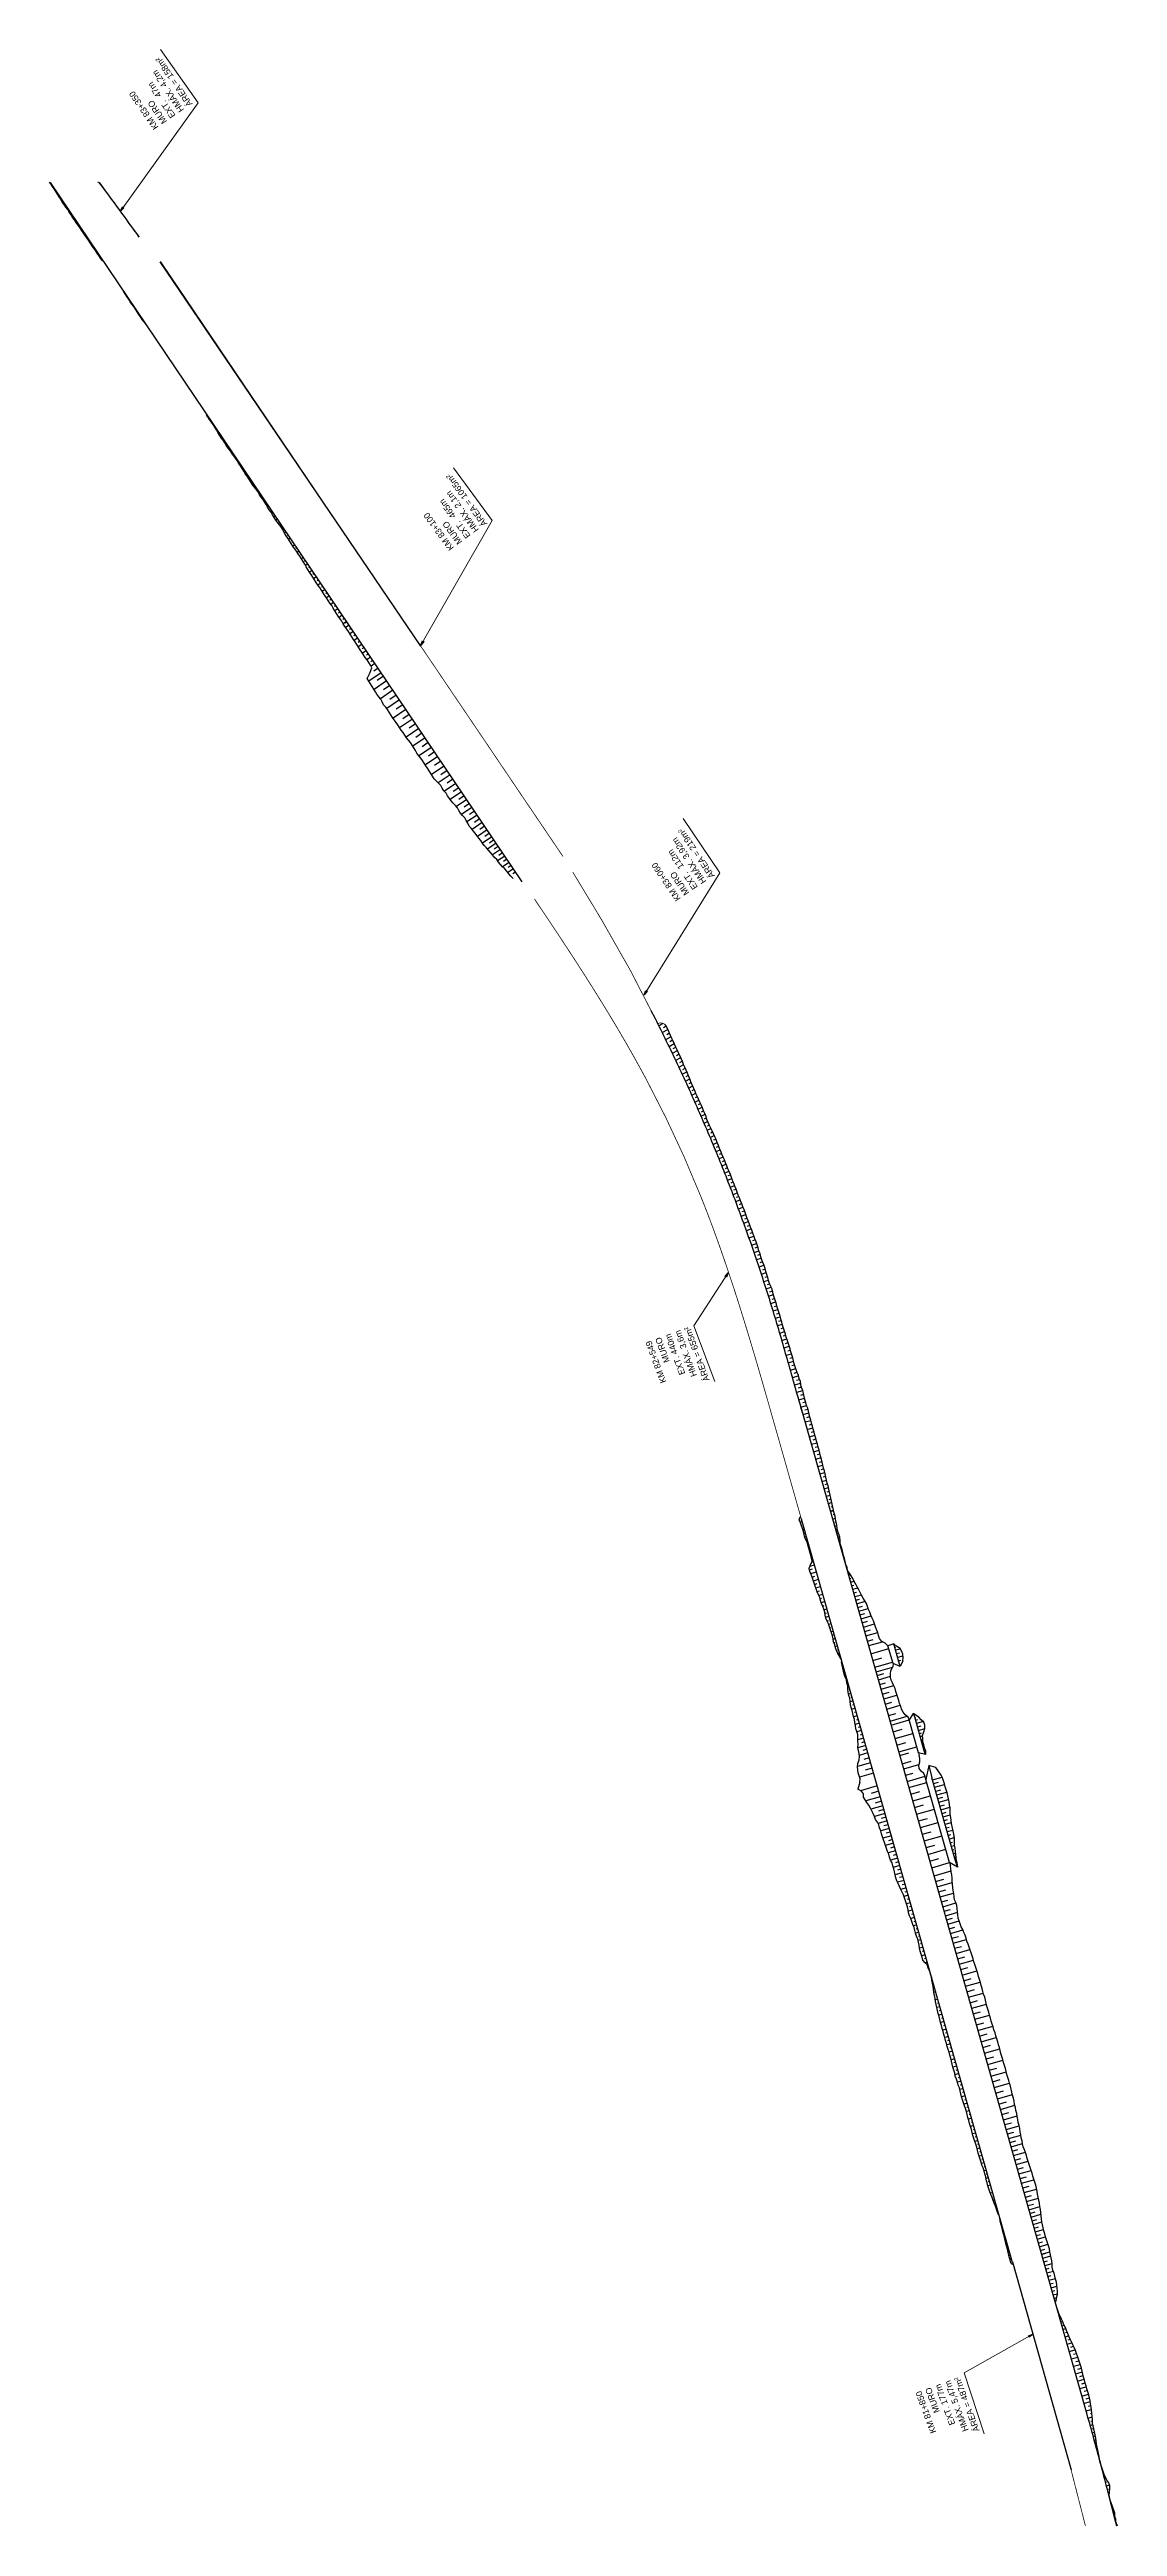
# Model space of a CAD drawing. Header units: metres. Extents: x 288738 to 324331, y 7399322 to 7465117.
# Drawn here: x 298193 to 298884, y 7450253 to 7451856 of the extents above; entities that cross this region are included whole.
import ezdxf

# ---------------------------------------------------------------- set-up
doc = ezdxf.new("R2010")
doc.units = ezdxf.units.M
doc.header["$LTSCALE"] = 10
for name, color, linetype in [('F-HZ-ATERRO-OFFSET', 110, 'Continuous'), ('F-HZ-ATERRO-TALUDE', 110, 'Continuous'), ('F-HZ-CORTE-TALUDE', 10, 'Continuous'), ('F-HZ-MUROS', 210, 'Continuous'), ('F-HZ-PIANO-CORTE', 10, 'Continuous'), ('F-HZ-TALUDE', 2, 'Continuous')]:
    doc.layers.add(name, color=color, linetype=linetype)
doc.layers.add('U-HZ-TEXTO-MUROS', color=2, linetype='Continuous', lineweight=0)
doc.styles.add('ARIAL', font='arial.ttf')
doc.styles.add('DIM', font='arial.ttf', dxfattribs={"width": 0.8})
doc.dimstyles.new('U-1_2000', dxfattribs={"dimscale": 2, "dimtxt": 1.5, "dimasz": 0.75, "dimexe": 0.75, "dimexo": 0.75, "dimgap": 0.25, "dimtad": 1, "dimzin": 4, "dimtxsty": 'DIM', "dimblk": 'ARCHTICK', "dimcen": 0.7, "dimdle": 0.75, "dimclrd": 256, "dimclre": 256, "dimclrt": 256, "dimaunit": 1, "dimadec": 3, "dimazin": 2, "dimtfac": 1, "dimtofl": 0, "dimtmove": 0, "dimatfit": 3, "dimldrblk": 'CLOSEDBLANK', "dimfxl": 0, "dimtolj": 1, "dimtzin": 0, "dimlwd": -1, "dimlwe": -1, "dimarcsym": 0})

msp = doc.modelspace()

# ---------------------------------------------------------------- texts
at = {"layer": 'U-HZ-TEXTO-MUROS', "linetype": 'Continuous', "lineweight": -3, "char_height": 4, "style": 'ARIAL'}
for s, insert, attachment_point, rotation in [('KM 83+350\\PMURO \\PEXT.^I47m\\PHMÁX. 4,2m\\PÁREA = 158m²', (298285.862, 7451820.887), 7, 124.285155), ('KM 83+100\\PMURO \\PEXT.^I465m\\PHMÁX. 2,1m\\PÁREA = 1065m²', (298476.484, 7451549.266), 7, 126.110875), ('KM 83+060\\PMURO \\PEXT.^I112m\\PHMÁX. 3,92m\\PÁREA = 219m²', (298623.704, 7451321.39), 7, 124.00341), ('KM 82+549\\PMURO \\PEXT.^I440m\\PHMÁX. 3,6m\\PÁREA = 655m²', (298607.336, 7451029.834), 9, 110.145564), ('KM 81+850\\PMURO \\PEXT.^I177m\\PHMÁX. 5,47m\\PÁREA = 487m²', (298781.955, 7450349.968), 9, 110.145564)]:
    msp.add_mtext(s, dxfattribs=dict(at, insert=insert, attachment_point=attachment_point, rotation=rotation))

# ---------------------------------------------------------------- blocks, each defined once
blk = doc.blocks.new('_ArchTick')
at = {"color": 0, "linetype": 'ByBlock', "const_width": 0.15}
blk.add_lwpolyline([(-0.5, -0.5), (0.5, 0.5)], dxfattribs=at)

# ---------------------------------------------------------------- linework, layer by layer
at = {"layer": 'F-HZ-ATERRO-OFFSET', "color": 2, "linetype": 'Continuous', "lineweight": -3, "flags": 128}
for points in [[(298498.873, 7451317.201), (298193.69, 7451769.974)], [(298492.944, 7451319.503), (298491.534, 7451320.963), (298490.28, 7451322.53), (298488.991, 7451324.072), (298487.647, 7451325.578), (298486.129, 7451326.966), (298484.847, 7451328.513), (298483.448, 7451329.981), (298482.352, 7451331.654), (298480.851, 7451333.053), (298479.636, 7451334.646), (298478.332, 7451336.179), (298477.128, 7451337.779), (298475.745, 7451339.258), (298474.318, 7451340.707), (298473.202, 7451342.367), (298472.008, 7451343.974), (298470.718, 7451345.516), (298469.575, 7451347.157), (298468.366, 7451348.754), (298467.143, 7451350.341), (298465.91, 7451351.922), (298464.514, 7451353.392), (298463.605, 7451355.192), (298462.581, 7451356.914), (298461.642, 7451358.693), (298460.315, 7451360.21), (298458.957, 7451361.706), (298457.935, 7451363.429), (298457, 7451365.211), (298455.651, 7451366.714), (298454.276, 7451368.198), (298453.001, 7451369.75), (298451.728, 7451371.304), (298450.614, 7451372.965), (298449.59, 7451374.687), (298448.245, 7451376.191), (298447.068, 7451377.81), (298446.142, 7451379.598), (298444.75, 7451381.071), (298443.347, 7451382.537), (298441.99, 7451384.034), (298440.901, 7451385.711), (298439.756, 7451387.351), (298438.663, 7451389.027), (298437.696, 7451390.787), (298436.586, 7451392.451), (298435.351, 7451394.03), (298434.308, 7451395.739), (298433.184, 7451397.393), (298431.888, 7451398.931), (298430.796, 7451400.607), (298429.804, 7451402.351), (298428.68, 7451404.005), (298427.587, 7451405.68), (298426.513, 7451407.369), (298425.411, 7451409.037), (298424.091, 7451410.559), (298422.961, 7451412.209), (298421.792, 7451413.833), (298420.482, 7451415.362), (298419.481, 7451417.099), (298418.438, 7451418.809), (298417.245, 7451420.416), (298416.111, 7451422.063), (298414.91, 7451423.665), (298413.775, 7451425.312), (298412.715, 7451427.01), (298411.745, 7451428.769), (298410.588, 7451430.4), (298409.201, 7451431.877), (298408.323, 7451433.698), (298407.309, 7451435.426), (298406.131, 7451437.044), (298404.931, 7451438.647), (298403.887, 7451440.355), (298402.879, 7451442.088), (298401.78, 7451443.759), (298400.683, 7451445.431), (298399.677, 7451447.166), (298398.505, 7451448.788), (298400.288, 7451452.409), (298401.655, 7451455.748), (298400.685, 7451457.507), (298399.567, 7451459.165), (298398.511, 7451460.865), (298397.359, 7451462.501), (298396.265, 7451464.175), (298395.159, 7451465.841), (298393.965, 7451467.448), (298392.935, 7451469.166), (298391.843, 7451470.842), (298390.824, 7451472.567), (298389.71, 7451474.228), (298388.611, 7451475.9), (298387.513, 7451477.572), (298386.447, 7451479.265), (298385.337, 7451480.929), (298384.222, 7451482.589), (298383.105, 7451484.248), (298382.13, 7451486.004), (298380.954, 7451487.622), (298379.826, 7451489.274), (298378.688, 7451490.919), (298377.765, 7451492.709), (298376.626, 7451494.353), (298375.699, 7451496.141), (298374.355, 7451497.646), (298373.255, 7451499.317), (298372.175, 7451501.001), (298371.094, 7451502.684), (298370.041, 7451504.387), (298368.998, 7451506.096), (298367.867, 7451507.745), (298366.72, 7451509.384), (298365.672, 7451511.089), (298364.565, 7451512.755), (298363.448, 7451514.414), (298362.404, 7451516.123), (298361.337, 7451517.816), (298360.242, 7451519.49), (298359.064, 7451521.107), (298358.251, 7451522.972), (298357.127, 7451524.626), (298356.033, 7451526.301), (298354.997, 7451528.015), (298353.862, 7451529.662), (298352.773, 7451531.339), (298351.615, 7451532.971), (298350.51, 7451534.638), (298349.471, 7451536.35), (298348.391, 7451538.034), (298347.192, 7451539.637), (298346.104, 7451541.316), (298345.07, 7451543.031), (298344.177, 7451544.841), (298343.12, 7451546.541), (298342.006, 7451548.202), (298340.737, 7451549.759), (298339.476, 7451551.32), (298338.458, 7451553.046), (298337.408, 7451554.75), (298336.483, 7451556.539), (298335.208, 7451558.091), (298334.019, 7451559.702), (298333.175, 7451561.545), (298332.196, 7451563.298), (298330.987, 7451564.894), (298329.745, 7451566.469), (298328.78, 7451568.231), (298327.864, 7451570.026), (298326.605, 7451571.588), (298325.286, 7451573.111), (298324.14, 7451574.75), (298323.036, 7451576.418), (298321.97, 7451578.112), (298320.931, 7451579.824), (298319.765, 7451581.45), (298318.767, 7451583.189), (298317.665, 7451584.858), (298316.558, 7451586.524), (298315.423, 7451588.171), (298314.411, 7451589.901), (298313.322, 7451591.579), (298312.158, 7451593.206), (298310.95, 7451594.804), (298309.901, 7451596.509), (298308.655, 7451598.08), (298307.468, 7451599.692), (298306.519, 7451601.465), (298305.349, 7451603.088), (298304.08, 7451604.644), (298303.062, 7451606.37), (298302.094, 7451608.13), (298301.037, 7451609.83), (298299.988, 7451611.534), (298298.887, 7451613.204), (298297.784, 7451614.873), (298296.687, 7451616.545), (298295.52, 7451618.171), (298294.619, 7451619.407)]]:
    msp.add_lwpolyline(points, dxfattribs=at)
at = {"layer": 'F-HZ-ATERRO-TALUDE', "linetype": 'Continuous', "lineweight": -3}
for p, q in [((298295.857, 7451618.398, 706.706), (298295.521, 7451618.171, 706.435)), ((298297.254, 7451616.325, 706.75), (298297.108, 7451616.226, 706.632)), ((298298.652, 7451614.252, 706.794), (298298.336, 7451614.038, 706.54)), ((298300.049, 7451612.179, 706.838), (298299.881, 7451612.065, 706.703)), ((298301.446, 7451610.106, 706.882), (298301.038, 7451609.829, 706.553)), ((298302.843, 7451608.033, 706.925), (298302.59, 7451607.861, 706.721)), ((298304.241, 7451605.96, 706.969), (298303.571, 7451605.507, 706.43)), ((298305.638, 7451603.887, 707.013), (298305.335, 7451603.682, 706.769)), ((298307.035, 7451601.814, 707.057), (298306.519, 7451601.465, 706.642)), ((298308.433, 7451599.741, 707.101), (298308.099, 7451599.515, 706.832)), ((298309.83, 7451597.668, 707.145), (298309.278, 7451597.294, 706.701)), ((298311.227, 7451595.594, 707.189), (298310.958, 7451595.412, 706.972)), ((298312.625, 7451593.521, 707.233), (298312.158, 7451593.206, 706.857)), ((298314.022, 7451591.448, 707.277), (298313.808, 7451591.304, 707.105)), ((298315.419, 7451589.375, 707.321), (298314.917, 7451589.036, 706.917)), ((298316.816, 7451587.302, 707.365), (298316.545, 7451587.119, 707.146)), ((298318.214, 7451585.229, 707.408), (298317.665, 7451584.858, 706.967)), ((298319.611, 7451583.156, 707.452), (298319.314, 7451582.955, 707.213)), ((298321.008, 7451581.083, 707.496), (298320.348, 7451580.636, 706.965)), ((298322.406, 7451579.01, 707.54), (298322.058, 7451578.775, 707.26)), ((298323.803, 7451576.937, 707.584), (298323.036, 7451576.418, 706.967)), ((298325.2, 7451574.864, 707.628), (298324.813, 7451574.602, 707.317)), ((298326.598, 7451572.791, 707.672), (298325.945, 7451572.35, 707.147)), ((298327.995, 7451570.718, 707.716), (298327.772, 7451570.567, 707.536)), ((298329.392, 7451568.645, 707.76), (298328.78, 7451568.231, 707.267)), ((298330.789, 7451566.572, 707.804), (298330.422, 7451566.323, 707.508)), ((298332.187, 7451564.499, 707.848), (298331.592, 7451564.096, 707.369)), ((298333.584, 7451562.426, 707.891), (298333.257, 7451562.204, 707.628)), ((298334.981, 7451560.353, 707.935), (298334.019, 7451559.702, 707.161)), ((298336.379, 7451558.28, 707.979), (298335.953, 7451557.991, 707.636)), ((298337.776, 7451556.206, 708.023), (298336.946, 7451555.645, 707.355)), ((298339.173, 7451554.133, 708.067), (298338.684, 7451553.803, 707.674)), ((298340.571, 7451552.06, 708.111), (298339.477, 7451551.32, 707.23)), ((298341.968, 7451549.987, 708.155), (298341.511, 7451549.678, 707.787)), ((298343.365, 7451547.914, 708.199), (298342.563, 7451547.372, 707.553)), ((298344.763, 7451545.841, 708.243), (298344.338, 7451545.554, 707.901)), ((298346.16, 7451543.768, 708.287), (298345.07, 7451543.031, 707.409)), ((298347.557, 7451541.695, 708.33), (298346.966, 7451541.295, 707.855)), ((298348.954, 7451539.622, 708.374), (298347.791, 7451538.835, 707.438)), ((298350.352, 7451537.549, 708.418), (298349.777, 7451537.16, 707.955)), ((298351.749, 7451535.476, 708.462), (298350.51, 7451534.638, 707.465)), ((298353.146, 7451533.403, 708.506), (298352.525, 7451532.983, 708.006)), ((298354.544, 7451531.33, 708.55), (298353.318, 7451530.501, 707.563)), ((298355.941, 7451529.257, 708.594), (298355.327, 7451528.842, 708.1)), ((298357.338, 7451527.184, 708.638), (298356.033, 7451526.3, 707.587)), ((298358.736, 7451525.111, 708.682), (298358.072, 7451524.662, 708.147)), ((298360.133, 7451523.038, 708.726), (298358.657, 7451522.039, 707.538)), ((298361.53, 7451520.965, 708.77), (298360.739, 7451520.429, 708.133)), ((298362.927, 7451518.892, 708.813), (298361.337, 7451517.816, 707.534)), ((298364.325, 7451516.818, 708.857), (298363.495, 7451516.257, 708.189)), ((298365.722, 7451514.745, 708.901), (298364.006, 7451513.585, 707.52)), ((298367.119, 7451512.672, 708.945), (298366.257, 7451512.089, 708.251)), ((298368.517, 7451510.599, 708.989), (298366.72, 7451509.384, 707.543)), ((298369.914, 7451508.526, 709.033), (298369.032, 7451507.929, 708.323)), ((298371.311, 7451506.453, 709.077), (298369.52, 7451505.241, 707.635)), ((298372.709, 7451504.38, 709.121), (298371.77, 7451503.745, 708.365)), ((298374.106, 7451502.307, 709.165), (298372.175, 7451501.001, 707.61)), ((298375.503, 7451500.234, 709.209), (298374.516, 7451499.567, 708.414)), ((298376.9, 7451498.161, 709.253), (298375.027, 7451496.893, 707.744)), ((298378.298, 7451496.088, 709.296), (298377.346, 7451495.444, 708.53)), ((298379.695, 7451494.015, 709.34), (298377.765, 7451492.709, 707.787)), ((298381.092, 7451491.942, 709.384), (298380.032, 7451491.225, 708.531)), ((298382.49, 7451489.869, 709.428), (298380.39, 7451488.448, 707.738)), ((298383.887, 7451487.796, 709.472), (298382.862, 7451487.102, 708.647)), ((298385.284, 7451485.723, 709.516), (298383.105, 7451484.248, 707.762)), ((298385.445, 7451485.484, 709.521), (298384.356, 7451484.747, 708.644)), ((298386.843, 7451483.411, 709.565), (298384.661, 7451481.935, 707.809)), ((298388.24, 7451481.338, 709.609), (298387.146, 7451480.597, 708.728)), ((298389.637, 7451479.265, 709.653), (298387.4, 7451477.751, 707.852)), ((298391.035, 7451477.191, 709.697), (298389.902, 7451476.425, 708.785)), ((298392.432, 7451475.118, 709.741), (298390.149, 7451473.574, 707.903)), ((298393.829, 7451473.045, 709.784), (298392.655, 7451472.251, 708.839)), ((298395.226, 7451470.972, 709.827), (298392.819, 7451469.344, 707.89)), ((298396.624, 7451468.899, 709.869), (298395.38, 7451468.058, 708.868)), ((298398.021, 7451466.826, 709.911), (298395.595, 7451465.185, 707.958)), ((298399.418, 7451464.753, 709.953), (298398.194, 7451463.925, 708.967)), ((298400.816, 7451462.68, 709.995), (298398.389, 7451461.038, 708.041)), ((298407.641, 7451452.554, 710.199), (298399.677, 7451447.166, 703.788)), ((298402.213, 7451460.607, 710.037), (298400.971, 7451459.767, 709.037)), ((298403.61, 7451458.534, 710.078), (298401.067, 7451456.814, 708.032)), ((298405.626, 7451455.544, 710.139), (298402.781, 7451453.62, 707.849)), ((298411.138, 7451447.366, 710.303), (298403.008, 7451441.866, 703.76)), ((298409.081, 7451450.418, 710.242), (298405.04, 7451447.684, 706.989)), ((298415.272, 7451441.233, 710.427), (298407.104, 7451435.707, 703.853)), ((298413.205, 7451444.299, 710.365), (298409.056, 7451441.493, 707.026)), ((298419.427, 7451435.068, 710.551), (298411.217, 7451429.514, 703.943)), ((298417.349, 7451438.151, 710.489), (298413.137, 7451435.301, 707.099)), ((298421.541, 7451431.932, 710.615), (298417.358, 7451429.102, 707.248)), ((298423.655, 7451428.795, 710.678), (298415.301, 7451423.143, 703.954)), ((298427.851, 7451422.57, 710.803), (298419.561, 7451416.962, 704.131)), ((298425.753, 7451425.683, 710.741), (298421.62, 7451422.887, 707.414)), ((298431.973, 7451416.454, 710.927), (298423.828, 7451410.943, 704.37)), ((298429.912, 7451419.512, 710.865), (298425.802, 7451416.732, 707.557)), ((298434, 7451413.447, 710.987), (298430.026, 7451410.758, 707.788)), ((298436.028, 7451410.439, 711.048), (298428.017, 7451405.02, 704.6)), ((298440.155, 7451404.316, 711.172), (298432, 7451398.799, 704.608)), ((298438.091, 7451407.378, 711.11), (298434.067, 7451404.655, 707.871)), ((298444.193, 7451398.324, 711.292), (298436.214, 7451392.926, 704.87)), ((298442.174, 7451401.32, 711.232), (298438.181, 7451398.618, 708.018)), ((298448.302, 7451392.229, 711.415), (298440.184, 7451386.737, 704.881)), ((298446.248, 7451395.277, 711.354), (298442.231, 7451392.56, 708.121)), ((298452.174, 7451386.484, 711.531), (298444.523, 7451381.308, 705.373)), ((298450.238, 7451389.357, 711.473), (298446.186, 7451386.616, 708.212)), ((298454.051, 7451383.699, 711.587), (298450.336, 7451381.186, 708.597)), ((298455.929, 7451380.914, 711.643), (298448.51, 7451375.895, 705.672)), ((298459.602, 7451375.463, 711.753), (298452.344, 7451370.553, 705.911)), ((298457.766, 7451378.189, 711.698), (298454.108, 7451375.714, 708.754)), ((298462.968, 7451370.47, 711.854), (298456.318, 7451365.971, 706.501)), ((298461.285, 7451372.967, 711.804), (298457.774, 7451370.591, 708.977)), ((298466.352, 7451365.449, 711.955), (298459.666, 7451360.925, 706.573)), ((298464.66, 7451367.96, 711.905), (298461.302, 7451365.687, 709.201)), ((298469.687, 7451360.502, 712.055), (298463.098, 7451356.044, 706.751)), ((298468.02, 7451362.975, 712.005), (298464.837, 7451360.822, 709.443)), ((298472.984, 7451355.611, 712.154), (298466.47, 7451351.204, 706.911)), ((298471.336, 7451358.056, 712.104), (298467.915, 7451355.742, 709.351)), ((298476.146, 7451350.92, 712.248), (298469.898, 7451346.693, 707.22)), ((298474.565, 7451353.265, 712.201), (298471.385, 7451351.114, 709.641)), ((298479.173, 7451346.428, 712.339), (298473.192, 7451342.381, 707.524)), ((298477.659, 7451348.674, 712.293), (298474.6, 7451346.604, 709.83)), ((298481.977, 7451342.268, 712.423), (298476.437, 7451338.519, 707.963)), ((298480.575, 7451344.348, 712.381), (298477.622, 7451342.35, 710.003)), ((298484.772, 7451338.121, 712.506), (298479.635, 7451334.646, 708.372)), ((298483.375, 7451340.195, 712.464), (298480.703, 7451338.387, 710.314)), ((298487.567, 7451333.975, 712.59), (298482.9, 7451330.818, 708.833)), ((298486.169, 7451336.048, 712.548), (298483.698, 7451334.376, 710.558)), ((298490.361, 7451329.829, 712.673), (298486.129, 7451326.966, 709.267)), ((298488.964, 7451331.902, 712.632), (298486.73, 7451330.391, 710.834)), ((298493.156, 7451325.683, 712.757), (298489.635, 7451323.301, 709.923)), ((298491.759, 7451327.756, 712.715), (298489.871, 7451326.479, 711.195)), ((298494.553, 7451323.61, 712.799), (298492.887, 7451322.483, 711.458)), ((298709.934, 7450868.671), (298710.949, 7450868.959)), ((298710.593, 7450866.351), (298711.416, 7450866.585)), ((298711.26, 7450864), (298713.405, 7450864.609)), ((298711.922, 7450861.669), (298713.29, 7450862.058)), ((298712.587, 7450859.325), (298715.861, 7450860.255)), ((298713.253, 7450856.98), (298715.156, 7450857.52)), ((298713.922, 7450854.624), (298718.203, 7450855.839)), ((298714.588, 7450852.276), (298716.99, 7450852.958)), ((298715.242, 7450849.975), (298720.737, 7450851.535)), ((298715.914, 7450847.608), (298718.867, 7450848.446)), ((298716.594, 7450845.211), (298722.634, 7450846.926)), ((298717.296, 7450842.737), (298720.432, 7450843.628)), ((298717.995, 7450840.276), (298724.63, 7450842.16)), ((298718.755, 7450837.597), (298722.26, 7450838.592)), ((298719.52, 7450834.902), (298726.733, 7450836.949)), ((298720.331, 7450832.048), (298724.023, 7450833.096)), ((298721.14, 7450829.198), (298728.765, 7450831.363)), ((298722.096, 7450825.829), (298725.893, 7450826.906)), ((298722.944, 7450822.842), (298731.939, 7450825.395)), ((298724.427, 7450817.618), (298735.971, 7450820.894)), ((298739.855, 7450821.858), (298740.574, 7450822.062)), ((298740.375, 7450820.027), (298743.365, 7450820.876)), ((298706.003, 7450811.114), (298705.608, 7450811.002)), ((298706.685, 7450808.709), (298706.427, 7450808.636)), ((298707.368, 7450806.304), (298706.815, 7450806.147)), ((298708.051, 7450803.899), (298707.723, 7450803.806)), ((298725.656, 7450813.289), (298731.428, 7450814.927)), ((298726.885, 7450808.96), (298738.429, 7450812.237)), ((298727.771, 7450805.836), (298738.4, 7450808.853)), ((298728.417, 7450803.561), (298732.823, 7450804.812)), ((298741.042, 7450817.677), (298742.778, 7450818.17)), ((298741.72, 7450815.289), (298745.103, 7450816.249)), ((298742.371, 7450812.996), (298743.719, 7450813.379)), ((298708.733, 7450801.494), (298708.265, 7450801.362)), ((298709.416, 7450799.089), (298709.142, 7450799.012)), ((298710.099, 7450796.685), (298709.449, 7450796.5)), ((298711.464, 7450791.875), (298709.92, 7450791.436)), ((298710.782, 7450794.28), (298710.193, 7450794.112)), ((298712.147, 7450789.47), (298711.377, 7450789.251)), ((298729.208, 7450800.777), (298737.065, 7450803.007)), ((298730.076, 7450797.718), (298733.909, 7450798.806)), ((298730.937, 7450794.686), (298739.175, 7450797.024)), ((298731.834, 7450791.525), (298736.098, 7450792.736)), ((298732.736, 7450788.347), (298741.218, 7450790.755)), ((298712.83, 7450787.065), (298711, 7450786.545)), ((298714.195, 7450782.255), (298711.949, 7450781.617)), ((298713.512, 7450784.66), (298712.388, 7450784.34)), ((298715.56, 7450777.445), (298713.121, 7450776.752)), ((298714.878, 7450779.85), (298713.756, 7450779.531)), ((298716.926, 7450772.635), (298714.221, 7450771.867)), ((298716.243, 7450775.04), (298715.038, 7450774.698)), ((298733.672, 7450785.051), (298738.025, 7450786.287)), ((298734.607, 7450781.756), (298743.417, 7450784.257)), ((298735.765, 7450777.677), (298740.412, 7450778.996)), ((298736.813, 7450773.986), (298747.834, 7450777.114)), ((298737.535, 7450771.442), (298749.079, 7450774.719)), ((298753.243, 7450774.698), (298754.747, 7450775.124)), ((298753.834, 7450772.615), (298758.041, 7450773.809)), ((298718.291, 7450767.825), (298715.365, 7450766.994)), ((298719.657, 7450763.015), (298715.95, 7450761.963)), ((298721.022, 7450758.205), (298716.022, 7450756.786)), ((298717.609, 7450770.23), (298716.093, 7450769.8)), ((298718.974, 7450765.42), (298717.46, 7450764.99)), ((298720.339, 7450760.61), (298718.219, 7450760.008)), ((298721.705, 7450755.8), (298719.141, 7450755.072)), ((298738.764, 7450767.113), (298744.536, 7450768.751)), ((298739.993, 7450762.784), (298751.537, 7450766.061)), ((298741.221, 7450758.455), (298746.993, 7450760.094)), ((298742.45, 7450754.126), (298753.994, 7450757.403)), ((298754.484, 7450770.326), (298756.82, 7450770.99)), ((298755.14, 7450768.015), (298759.216, 7450769.172)), ((298755.715, 7450765.99), (298757.105, 7450766.384)), ((298756.292, 7450763.955), (298757.834, 7450764.393)), ((298756.959, 7450761.608), (298757.472, 7450761.753)), ((298757.628, 7450759.251), (298758.415, 7450759.475)), ((298758.309, 7450756.85), (298758.7, 7450756.961)), ((298724.206, 7450746.989), (298715.664, 7450744.564)), ((298722.387, 7450753.395), (298716.9, 7450751.837)), ((298726.127, 7450740.223), (298717.105, 7450737.662)), ((298723.297, 7450750.192), (298719.897, 7450749.227)), ((298725.166, 7450743.606), (298720.618, 7450742.315)), ((298743.133, 7450751.721), (298748.905, 7450753.36)), ((298744.647, 7450746.387), (298750.384, 7450748.016)), ((298745.591, 7450743.061), (298755.475, 7450745.867)), ((298746.754, 7450738.964), (298751.783, 7450740.392)), ((298728.446, 7450732.052), (298717.552, 7450728.96)), ((298730.442, 7450725.02), (298721.066, 7450722.358)), ((298729.444, 7450728.536), (298724.545, 7450727.145)), ((298747.885, 7450734.981), (298759.406, 7450738.252)), ((298749.004, 7450731.038), (298760.548, 7450734.315)), ((298750.233, 7450726.709), (298756.005, 7450728.348)), ((298751.462, 7450722.38), (298763.006, 7450725.657)), ((298764.238, 7450735.966), (298770.375, 7450737.708)), ((298764.922, 7450733.554), (298768.138, 7450734.466)), ((298765.612, 7450731.124), (298772.093, 7450732.964)), ((298766.306, 7450728.681), (298769.543, 7450729.6)), ((298766.999, 7450726.238), (298773.515, 7450728.088)), ((298767.681, 7450723.835), (298770.899, 7450724.749)), ((298732.078, 7450719.256), (298724.394, 7450717.075)), ((298733.522, 7450714.169), (298726.74, 7450712.244)), ((298731.26, 7450722.138), (298727.039, 7450720.94)), ((298734.888, 7450709.359), (298729.06, 7450707.705)), ((298732.8, 7450716.713), (298729.196, 7450715.69)), ((298734.205, 7450711.764), (298730.97, 7450710.846)), ((298752.691, 7450718.051), (298758.463, 7450719.69)), ((298753.92, 7450713.722), (298765.464, 7450716.999)), ((298755.149, 7450709.394), (298760.921, 7450711.032)), ((298756.377, 7450705.065), (298767.921, 7450708.342)), ((298768.362, 7450721.437), (298774.621, 7450723.213)), ((298769.043, 7450719.039), (298772.083, 7450719.902)), ((298769.719, 7450716.655), (298775.489, 7450718.293)), ((298770.391, 7450714.29), (298773.056, 7450715.047)), ((298771.043, 7450711.993), (298775.694, 7450713.314)), ((298771.722, 7450709.602), (298773.93, 7450710.228)), ((298772.397, 7450707.221), (298776.471, 7450708.378)), ((298736.253, 7450704.549), (298730.717, 7450702.978)), ((298737.619, 7450699.739), (298732.167, 7450698.192)), ((298735.571, 7450706.954), (298732.733, 7450706.149)), ((298738.984, 7450694.93), (298733.866, 7450693.477)), ((298736.936, 7450702.144), (298734.156, 7450701.355)), ((298738.301, 7450697.334), (298735.67, 7450696.588)), ((298739.667, 7450692.525), (298737.134, 7450691.806)), ((298757.606, 7450700.736), (298763.378, 7450702.374)), ((298758.835, 7450696.407), (298770.379, 7450699.684)), ((298760.064, 7450692.078), (298765.836, 7450693.716)), ((298773.076, 7450704.831), (298774.984, 7450705.372)), ((298773.758, 7450702.429), (298777.468, 7450703.482)), ((298774.438, 7450700.033), (298776.189, 7450700.53)), ((298775.114, 7450697.651), (298778.301, 7450698.555)), ((298775.783, 7450695.296), (298777.134, 7450695.679)), ((298776.444, 7450692.967), (298778.546, 7450693.564)), ((298740.349, 7450690.12), (298735.501, 7450688.743)), ((298741.715, 7450685.31), (298737.108, 7450684.002)), ((298741.032, 7450687.715), (298738.687, 7450687.049)), ((298743.08, 7450680.5), (298738.851, 7450679.299)), ((298744.446, 7450675.69), (298740.076, 7450674.449)), ((298742.398, 7450682.905), (298740.29, 7450682.306)), ((298743.763, 7450678.095), (298741.667, 7450677.5)), ((298761.293, 7450687.749), (298772.837, 7450691.026)), ((298762.522, 7450683.42), (298768.294, 7450685.058)), ((298763.751, 7450679.091), (298775.295, 7450682.368)), ((298765.23, 7450673.879), (298776.208, 7450676.995)), ((298777.119, 7450690.589), (298777.994, 7450690.837)), ((298777.793, 7450688.213), (298779.169, 7450688.603)), ((298778.466, 7450685.844), (298778.945, 7450685.98)), ((298779.142, 7450683.46), (298779.792, 7450683.645)), ((298745.811, 7450670.88), (298741.68, 7450669.707)), ((298745.128, 7450673.285), (298742.926, 7450672.659)), ((298747.176, 7450666.07), (298743.681, 7450665.077)), ((298746.494, 7450668.475), (298744.619, 7450667.942)), ((298748.542, 7450661.26), (298745.858, 7450660.498)), ((298747.859, 7450663.665), (298746.358, 7450663.239)), ((298766.26, 7450670.252), (298771.508, 7450671.742)), ((298767.277, 7450666.667), (298777.04, 7450669.438)), ((298768.2, 7450663.418), (298772.805, 7450664.726)), ((298769.127, 7450660.15), (298777.915, 7450662.645)), ((298749.907, 7450656.45), (298747.349, 7450655.724)), ((298749.225, 7450658.855), (298747.893, 7450658.477)), ((298751.273, 7450651.64), (298748.615, 7450650.885)), ((298750.59, 7450654.045), (298749.336, 7450653.689)), ((298752.638, 7450646.83), (298750.186, 7450646.134)), ((298751.955, 7450649.235), (298750.621, 7450648.856)), ((298753.321, 7450644.425), (298752.198, 7450644.106)), ((298770.018, 7450657.013), (298774.163, 7450658.19)), ((298770.912, 7450653.865), (298779.386, 7450656.27)), ((298771.753, 7450650.901), (298775.936, 7450652.088)), ((298772.587, 7450647.964), (298780.51, 7450650.213)), ((298773.348, 7450645.281), (298777.059, 7450646.334)), ((298774.123, 7450642.552), (298781.415, 7450644.622)), ((298754.003, 7450642.02), (298751.923, 7450641.429)), ((298755.369, 7450637.21), (298753.312, 7450636.626)), ((298754.686, 7450639.615), (298753.662, 7450639.324)), ((298756.734, 7450632.4), (298755.005, 7450631.909)), ((298756.052, 7450634.805), (298755.088, 7450634.532)), ((298758.1, 7450627.59), (298755.893, 7450626.964)), ((298757.417, 7450629.995), (298756.454, 7450629.722)), ((298774.973, 7450639.557), (298778.723, 7450640.622)), ((298775.812, 7450636.601), (298783.82, 7450638.874)), ((298776.711, 7450633.435), (298780.96, 7450634.642)), ((298777.618, 7450630.241), (298786.168, 7450632.668)), ((298778.56, 7450626.923), (298782.947, 7450628.168)), ((298759.465, 7450622.78), (298757.182, 7450622.132)), ((298758.782, 7450625.185), (298757.635, 7450624.86)), ((298760.148, 7450620.375), (298759.014, 7450620.053)), ((298760.83, 7450617.97), (298759.435, 7450617.574)), ((298761.513, 7450615.565), (298761.273, 7450615.497)), ((298762.196, 7450613.16), (298761.9, 7450613.076)), ((298779.505, 7450623.591), (298788.395, 7450626.114)), ((298780.487, 7450620.134), (298785.043, 7450621.427)), ((298781.469, 7450616.673), (298790.708, 7450619.296)), ((298782.479, 7450613.115), (298787.177, 7450614.448)), ((298783.491, 7450609.552), (298792.995, 7450612.25)), ((298762.879, 7450610.755), (298762.833, 7450610.742)), ((298763.561, 7450608.35), (298763.48, 7450608.327)), ((298764.244, 7450605.945), (298764.101, 7450605.905)), ((298764.927, 7450603.54), (298764.511, 7450603.422)), ((298766.292, 7450598.73), (298764.99, 7450598.361)), ((298765.609, 7450601.135), (298765.238, 7450601.03)), ((298766.975, 7450596.325), (298766.276, 7450596.127)), ((298784.51, 7450605.962), (298789.277, 7450607.315)), ((298785.529, 7450602.371), (298795.105, 7450605.089)), ((298786.541, 7450598.808), (298791.324, 7450600.166)), ((298787.552, 7450595.245), (298797.06, 7450597.944)), ((298767.658, 7450593.92), (298766.088, 7450593.475)), ((298769.023, 7450589.11), (298767.126, 7450588.572)), ((298768.34, 7450591.515), (298767.428, 7450591.257)), ((298770.388, 7450584.301), (298768.229, 7450583.687)), ((298769.706, 7450586.706), (298768.621, 7450586.398)), ((298771.754, 7450579.491), (298769.482, 7450578.846)), ((298771.071, 7450581.896), (298769.951, 7450581.578)), ((298788.565, 7450591.676), (298793.406, 7450593.05)), ((298789.579, 7450588.104), (298799.117, 7450590.811)), ((298790.594, 7450584.529), (298795.353, 7450585.88)), ((298791.609, 7450580.953), (298801.144, 7450583.66)), ((298773.119, 7450574.681), (298770.849, 7450574.036)), ((298772.436, 7450577.086), (298771.3, 7450576.763)), ((298774.485, 7450569.871), (298772.134, 7450569.203)), ((298773.802, 7450572.276), (298772.65, 7450571.949)), ((298775.85, 7450565.061), (298773.45, 7450564.379)), ((298775.167, 7450567.466), (298773.967, 7450567.125)), ((298792.629, 7450577.36), (298797.4, 7450578.715)), ((298793.649, 7450573.766), (298803.233, 7450576.487)), ((298794.684, 7450570.119), (298799.557, 7450571.502)), ((298795.72, 7450566.472), (298805.458, 7450569.237)), ((298796.772, 7450562.764), (298801.689, 7450564.159)), ((298777.215, 7450560.251), (298774.96, 7450559.611)), ((298776.533, 7450562.656), (298775.359, 7450562.323)), ((298778.581, 7450555.441), (298776.264, 7450554.783)), ((298777.898, 7450557.846), (298776.751, 7450557.52)), ((298779.946, 7450550.631), (298777.466, 7450549.927)), ((298779.263, 7450553.036), (298778.054, 7450552.693)), ((298780.629, 7450548.226), (298779.419, 7450547.882)), ((298797.825, 7450559.056), (298807.727, 7450561.867)), ((298798.873, 7450555.364), (298803.795, 7450556.761)), ((298799.921, 7450551.672), (298809.77, 7450554.468)), ((298800.981, 7450547.937), (298805.94, 7450549.345)), ((298781.312, 7450545.821), (298778.732, 7450545.089)), ((298782.677, 7450541.011), (298780.32, 7450540.342)), ((298781.994, 7450543.416), (298780.726, 7450543.056)), ((298784.042, 7450536.201), (298781.855, 7450535.58)), ((298783.36, 7450538.606), (298782.224, 7450538.284)), ((298785.408, 7450531.391), (298783.029, 7450530.716)), ((298784.725, 7450533.796), (298783.602, 7450533.477)), ((298802.041, 7450544.204), (298812.003, 7450547.032)), ((298803.092, 7450540.503), (298808.08, 7450541.919)), ((298804.143, 7450536.797), (298814.029, 7450539.604)), ((298805.172, 7450533.174), (298810.108, 7450534.576)), ((298806.199, 7450529.556), (298815.865, 7450532.3)), ((298786.773, 7450526.581), (298784.636, 7450525.974)), ((298786.09, 7450528.986), (298784.961, 7450528.665)), ((298788.139, 7450521.771), (298786.231, 7450521.23)), ((298787.456, 7450524.176), (298786.453, 7450523.891)), ((298789.504, 7450516.961), (298787.406, 7450516.366)), ((298788.821, 7450519.366), (298787.838, 7450519.087)), ((298807.181, 7450526.098), (298811.989, 7450527.463)), ((298808.154, 7450522.67), (298817.386, 7450525.291)), ((298809.102, 7450519.329), (298813.648, 7450520.619)), ((298810.053, 7450515.979), (298819, 7450518.519)), ((298790.869, 7450512.151), (298788.789, 7450511.561)), ((298790.187, 7450514.556), (298789.135, 7450514.258)), ((298792.235, 7450507.341), (298790.161, 7450506.753)), ((298791.552, 7450509.746), (298790.549, 7450509.462)), ((298793.6, 7450502.531), (298791.584, 7450501.959)), ((298792.917, 7450504.936), (298791.833, 7450504.628)), ((298794.283, 7450500.126), (298793.362, 7450499.865)), ((298810.95, 7450512.822), (298815.252, 7450514.043)), ((298811.849, 7450509.654), (298820.319, 7450512.058)), ((298812.672, 7450506.752), (298816.733, 7450507.905)), ((298813.497, 7450503.847), (298821.294, 7450506.061)), ((298814.272, 7450501.117), (298818.096, 7450502.203)), ((298815.039, 7450498.415), (298822.335, 7450500.486)), ((298794.966, 7450497.721), (298793.134, 7450497.201)), ((298796.331, 7450492.911), (298794.517, 7450492.396)), ((298795.648, 7450495.316), (298794.68, 7450495.042)), ((298797.696, 7450488.101), (298795.968, 7450487.611)), ((298797.014, 7450490.506), (298796.139, 7450490.258)), ((298798.379, 7450485.696), (298797.568, 7450485.466)), ((298799.062, 7450483.291), (298797.586, 7450482.873)), ((298815.851, 7450495.554), (298819.525, 7450496.597)), ((298816.66, 7450492.703), (298824.304, 7450494.873)), ((298817.482, 7450489.81), (298821.322, 7450490.9)), ((298818.303, 7450486.916), (298826.024, 7450489.107)), ((298819.153, 7450483.923), (298823.112, 7450485.046)), ((298800.427, 7450478.482), (298798.813, 7450478.023)), ((298799.744, 7450480.886), (298799.014, 7450480.679)), ((298801.793, 7450473.672), (298800.114, 7450473.195)), ((298801.11, 7450476.077), (298800.285, 7450475.842)), ((298802.475, 7450471.267), (298801.653, 7450471.033)), ((298803.158, 7450468.862), (298801.675, 7450468.441)), ((298820.004, 7450480.923), (298828.006, 7450483.195)), ((298820.866, 7450477.888), (298824.924, 7450479.04)), ((298821.731, 7450474.843), (298829.865, 7450477.152)), ((298822.593, 7450471.804), (298826.712, 7450472.973)), ((298823.456, 7450468.766), (298831.567, 7450471.068)), ((298803.841, 7450466.457), (298803.197, 7450466.274)), ((298804.523, 7450464.052), (298803.43, 7450463.741)), ((298805.206, 7450461.647), (298804.79, 7450461.529)), ((298805.889, 7450459.242), (298805.277, 7450459.068)), ((298806.571, 7450456.837), (298806.331, 7450456.768)), ((298807.254, 7450454.432), (298807.019, 7450454.365)), ((298824.271, 7450465.894), (298828.158, 7450466.998)), ((298825.09, 7450463.007), (298832.803, 7450465.197)), ((298825.849, 7450460.336), (298829.612, 7450461.404)), ((298826.6, 7450457.688), (298833.742, 7450459.715)), ((298827.278, 7450455.3), (298830.701, 7450456.272)), ((298827.95, 7450452.935), (298834.365, 7450454.756)), ((298828.62, 7450450.573), (298831.604, 7450451.42)), ((298829.297, 7450448.189), (298834.946, 7450449.793)), ((298829.978, 7450445.789), (298832.726, 7450446.57)), ((298830.66, 7450443.386), (298836.074, 7450444.923)), ((298831.342, 7450440.983), (298834.006, 7450441.739)), ((298832.025, 7450438.578), (298837.359, 7450440.092)), ((298832.707, 7450436.175), (298835.394, 7450436.937)), ((298833.389, 7450433.775), (298838.914, 7450435.343)), ((298834.071, 7450431.371), (298836.869, 7450432.165)), ((298834.752, 7450428.973), (298840.197, 7450430.519)), ((298834.816, 7450428.745), (298837.528, 7450429.515)), ((298835.496, 7450426.351), (298840.694, 7450427.827)), ((298836.177, 7450423.953), (298838.684, 7450424.665)), ((298836.855, 7450421.565), (298841.591, 7450422.91)), ((298837.521, 7450419.217), (298839.637, 7450419.817)), ((298838.202, 7450416.819), (298842.402, 7450418.011)), ((298838.88, 7450414.429), (298840.996, 7450415.03)), ((298839.561, 7450412.031), (298843.762, 7450413.224)), ((298840.243, 7450409.63), (298842.295, 7450410.212)), ((298840.92, 7450407.242), (298844.741, 7450408.327)), ((298841.59, 7450404.884), (298843.267, 7450405.36)), ((298842.249, 7450402.561), (298844.984, 7450403.338)), ((298842.866, 7450400.387), (298843.729, 7450400.632)), ((298874.24, 7450288.519), (298874.482, 7450288.583)), ((298874.869, 7450286.114), (298875.109, 7450286.176)), ((298875.487, 7450283.736), (298876.405, 7450283.974)), ((298876.09, 7450281.402), (298876.865, 7450281.602)), ((298876.696, 7450279.048), (298878.785, 7450279.584)), ((298877.298, 7450276.695), (298878.161, 7450276.915)), ((298877.874, 7450274.434), (298878.735, 7450274.653)), ((298880.315, 7450264.849), (298880.793, 7450264.971)), ((298880.927, 7450262.446), (298881.305, 7450262.542)), ((298880.927, 7450262.446), (298881.305, 7450262.542)), ((298881.54, 7450260.037), (298882.153, 7450260.193)), ((298881.54, 7450260.037), (298882.153, 7450260.193)), ((298882.154, 7450257.627), (298882.384, 7450257.686)), ((298882.154, 7450257.627), (298882.384, 7450257.686)), ((298882.763, 7450255.236), (298882.872, 7450255.264)), ((298882.763, 7450255.236), (298882.872, 7450255.264)), ((298882.808, 7450255.059), (298882.984, 7450255.104)), ((298882.808, 7450255.059), (298882.984, 7450255.104))]:
    msp.add_line(p, q, dxfattribs=at)
at = {"layer": 'F-HZ-CORTE-TALUDE', "linetype": 'Continuous', "lineweight": -3}
msp.add_line((298879.308, 7450268.803), (298879.34, 7450268.811), dxfattribs=at)
at = {"layer": 'F-HZ-MUROS', "linetype": 'Continuous', "lineweight": -3, "const_width": 0.5}
for points in [[(298251.359, 7451734.783, -0.00766452), (298225.783, 7451769.813, 0.03021965), (298223.982, 7451770.37, 0.00667307)], [(298679.452, 7450904.644), (298663.224, 7450961.81), (298661.815, 7450966.775), (298660.405, 7450971.737), (298658.994, 7450976.696), (298657.579, 7450981.653), (298656.162, 7450986.604), (298654.74, 7450991.553), (298653.312, 7450996.498), (298651.877, 7451001.439), (298650.433, 7451006.375), (298648.981, 7451011.306), (298647.519, 7451016.232), (298646.046, 7451021.153), (298644.561, 7451026.068), (298643.062, 7451030.976), (298641.55, 7451035.878), (298640.022, 7451040.773), (298638.477, 7451045.661), (298636.916, 7451050.54), (298635.336, 7451055.412), (298633.737, 7451060.275), (298632.118, 7451065.129), (298630.477, 7451069.974), (298628.814, 7451074.809), (298627.128, 7451079.633), (298625.418, 7451084.447), (298623.683, 7451089.25), (298621.922, 7451094.041), (298620.133, 7451098.82), (298618.317, 7451103.586), (298616.472, 7451108.339), (298614.595, 7451113.086, 0.02790236), (298578.824, 7451189.925), (298576.4, 7451194.417), (298573.95, 7451198.889), (298571.472, 7451203.347), (298568.967, 7451207.791), (298566.434, 7451212.223), (298563.876, 7451216.643), (298561.293, 7451221.051), (298558.687, 7451225.447), (298556.057, 7451229.832), (298553.406, 7451234.206), (298550.734, 7451238.57), (298548.042, 7451242.924), (298545.331, 7451247.269), (298542.602, 7451251.606), (298539.856, 7451255.934), (298537.094, 7451260.254), (298534.317, 7451264.567), (298531.525, 7451268.874), (298528.721, 7451273.174), (298525.904, 7451277.469), (298523.075, 7451281.759), (298520.236, 7451286.045), (298517.388, 7451290.327), (298514.531, 7451294.606), (298506.795, 7451306.154)]]:
    msp.add_lwpolyline(points, format="xyb", dxfattribs=at)
at = {"layer": 'F-HZ-MUROS', "linetype": 'Continuous', "lineweight": -3}
msp.add_lwpolyline([(298251.115, 7451734.609, 0.00622882), (298225.295, 7451769.964, 0.00667709)], format="xyb", dxfattribs=at)
at = {"layer": 'F-HZ-MUROS', "linetype": 'Continuous', "lineweight": -3, "const_width": 0.5}
for points in [[(298525.255, 7451333.62), (298264.934, 7451718.995)], [(298531.543, 7451323.608), (298550.175, 7451292.725), (298569.003, 7451259.591), (298586.509, 7451225.52)], [(298853.929, 7450289.064), (298815.995, 7450423.64)], [(298863.17, 7450252.924), (298853.928, 7450289.068)]]:
    msp.add_lwpolyline(points, dxfattribs=at)
at = {"layer": 'F-HZ-MUROS', "linetype": 'Continuous', "lineweight": -3}
for points in [[(298433.198, 7451469.906), (298264.716, 7451718.578)], [(298854.217, 7450289.145), (298816.284, 7450423.721)]]:
    msp.add_lwpolyline(points, dxfattribs=at)
at = {"layer": 'F-HZ-PIANO-CORTE'}
for p, q in [((298193.612, 7451769.528), (298193.742, 7451769.616)), ((298194.993, 7451767.444), (298195.269, 7451767.631)), ((298196.365, 7451765.355), (298196.516, 7451765.456)), ((298197.734, 7451763.263), (298198.063, 7451763.486)), ((298199.076, 7451761.154), (298199.268, 7451761.284)), ((298200.406, 7451759.037), (298200.857, 7451759.342)), ((298201.698, 7451756.898), (298201.975, 7451757.085)), ((298203.111, 7451754.835), (298203.649, 7451755.199)), ((298204.641, 7451752.861), (298204.841, 7451752.997)), ((298205.868, 7451750.694), (298206.429, 7451751.074)), ((298206.16, 7451750.283), (298206.435, 7451750.469)), ((298207.555, 7451748.21), (298208.108, 7451748.584)), ((298208.929, 7451746.122), (298209.217, 7451746.317)), ((298210.38, 7451744.086), (298210.901, 7451744.439)), ((298211.812, 7451742.037), (298212.055, 7451742.202)), ((298213.218, 7451739.97), (298213.696, 7451740.293)), ((298214.638, 7451737.912), (298214.865, 7451738.066)), ((298216.039, 7451735.842), (298216.49, 7451736.147)), ((298217.44, 7451733.772), (298217.664, 7451733.923)), ((298218.854, 7451731.71), (298219.285, 7451732.001)), ((298220.257, 7451729.641), (298220.47, 7451729.785)), ((298221.669, 7451727.577), (298222.079, 7451727.855)), ((298223.074, 7451725.51), (298223.275, 7451725.646)), ((298224.498, 7451723.455), (298224.874, 7451723.709)), ((298225.912, 7451721.393), (298226.091, 7451721.515)), ((298241.58, 7451698.73), (298241.67, 7451698.791)), ((298242.897, 7451696.606), (298242.981, 7451696.663)), ((298244.25, 7451694.504), (298244.462, 7451694.648)), ((298245.547, 7451692.369), (298245.702, 7451692.474)), ((298247.024, 7451690.352), (298247.253, 7451690.507)), ((298248.464, 7451688.309), (298248.557, 7451688.372)), ((298249.767, 7451686.177), (298250.045, 7451686.365)), ((298251.247, 7451684.163), (298251.344, 7451684.229)), ((298252.618, 7451682.073), (298252.838, 7451682.221)), ((298254.067, 7451680.037), (298254.151, 7451680.094)), ((298587.247, 7451224.153), (298589.901, 7451225.68)), ((298589.465, 7451219.692), (298593.057, 7451221.732)), ((298590.133, 7451222.938), (298591.909, 7451223.953)), ((298591.655, 7451215.239), (298595.093, 7451217.167)), ((298592.329, 7451218.461), (298594.094, 7451219.458)), ((298593.83, 7451210.771), (298597.169, 7451212.618)), ((298594.444, 7451213.951), (298596.142, 7451214.897)), ((298595.988, 7451206.292), (298599.29, 7451208.093)), ((298596.539, 7451209.431), (298598.168, 7451210.326)), ((298598.724, 7451204.949), (298600.388, 7451205.85)), ((298598.126, 7451201.806), (298601.383, 7451203.557)), ((298600.244, 7451197.317), (298603.338, 7451198.955)), ((298600.782, 7451200.412), (298602.376, 7451201.263)), ((298602.344, 7451192.816), (298605.301, 7451194.357)), ((298602.791, 7451195.856), (298604.287, 7451196.642)), ((298604.423, 7451188.313), (298607.173, 7451189.725)), ((298604.848, 7451191.314), (298606.306, 7451192.068)), ((298606.488, 7451183.79), (298609.132, 7451185.126)), ((298606.788, 7451186.733), (298608.119, 7451187.411)), ((298608.536, 7451179.255), (298611.101, 7451180.53)), ((298608.811, 7451182.174), (298610.107, 7451182.824)), ((298610.568, 7451174.707), (298613.14, 7451175.966)), ((298610.847, 7451177.619), (298612.14, 7451178.257)), ((298612.88, 7451173.061), (298614.184, 7451173.694)), ((298612.581, 7451170.149), (298615.201, 7451171.411)), ((298614.573, 7451165.588), (298617.138, 7451166.803)), ((298614.846, 7451168.478), (298616.114, 7451169.084)), ((298616.532, 7451161.052), (298618.791, 7451162.104)), ((298616.782, 7451163.895), (298618.009, 7451164.471)), ((298618.489, 7451156.469), (298620.947, 7451157.595)), ((298618.669, 7451159.294), (298619.824, 7451159.828)), ((298620.427, 7451151.878), (298623.064, 7451153.066)), ((298620.749, 7451154.76), (298622.038, 7451155.346)), ((298622.344, 7451147.284), (298624.957, 7451148.442)), ((298622.733, 7451150.181), (298624.078, 7451150.781)), ((298624.242, 7451142.68), (298626.85, 7451143.815)), ((298624.619, 7451145.564), (298625.943, 7451146.145)), ((298626.503, 7451140.944), (298627.821, 7451141.513)), ((298626.122, 7451138.068), (298628.864, 7451139.24)), ((298627.982, 7451133.45), (298630.704, 7451134.594)), ((298628.392, 7451136.329), (298629.731, 7451136.897)), ((298629.823, 7451128.823), (298632.675, 7451130)), ((298630.281, 7451131.71), (298631.658, 7451132.283)), ((298631.643, 7451124.193), (298634.379, 7451125.302)), ((298632.138, 7451127.082), (298633.54, 7451127.655)), ((298633.446, 7451119.55), (298636.289, 7451120.681)), ((298633.947, 7451122.435), (298635.347, 7451122.997)), ((298635.23, 7451114.902), (298638.027, 7451115.995)), ((298635.768, 7451117.789), (298637.196, 7451118.352)), ((298636.995, 7451110.243), (298639.838, 7451111.335)), ((298637.538, 7451113.125), (298638.962, 7451113.676)), ((298639.324, 7451108.466), (298640.779, 7451109.019)), ((298638.74, 7451105.579), (298641.707, 7451106.698)), ((298640.466, 7451100.907), (298643.498, 7451102.032)), ((298641.128, 7451103.814), (298642.651, 7451104.384)), ((298642.173, 7451096.229), (298645.182, 7451097.326)), ((298642.805, 7451099.115), (298644.288, 7451099.66)), ((298643.86, 7451091.541), (298646.975, 7451092.659)), ((298644.546, 7451094.438), (298646.073, 7451094.99)), ((298645.529, 7451086.848), (298648.773, 7451087.993)), ((298646.279, 7451089.758), (298647.862, 7451090.321)), ((298647.178, 7451082.145), (298650.392, 7451083.263)), ((298647.968, 7451085.063), (298649.581, 7451085.628)), ((298648.808, 7451077.437), (298651.933, 7451078.507)), ((298649.592, 7451080.342), (298651.189, 7451080.893)), ((298650.418, 7451072.72), (298653.522, 7451073.767)), ((298651.191, 7451075.615), (298652.766, 7451076.15)), ((298652.01, 7451067.998), (298655.231, 7451069.069)), ((298652.783, 7451070.884), (298654.349, 7451071.408)), ((298653.581, 7451063.267), (298656.713, 7451064.295)), ((298654.402, 7451066.163), (298656.005, 7451066.692)), ((298655.891, 7451061.399), (298657.423, 7451061.898)), ((298655.134, 7451058.529), (298658.138, 7451059.502)), ((298656.664, 7451053.793), (298659.862, 7451054.815)), ((298657.406, 7451056.641), (298658.909, 7451057.124)), ((298658.171, 7451049.063), (298661.388, 7451050.079)), ((298659.102, 7451051.97), (298660.786, 7451052.505)), ((298659.665, 7451044.308), (298662.814, 7451045.291)), ((298660.469, 7451047.174), (298662.018, 7451047.66)), ((298661.14, 7451039.542), (298664.241, 7451040.499)), ((298661.958, 7451042.408), (298663.512, 7451042.89)), ((298662.596, 7451034.768), (298665.74, 7451035.729)), ((298663.434, 7451037.636), (298664.999, 7451038.117)), ((298664.031, 7451029.989), (298667.117, 7451030.923)), ((298664.881, 7451032.855), (298666.445, 7451033.331)), ((298666.297, 7451028.065), (298667.852, 7451028.534)), ((298665.448, 7451025.203), (298668.581, 7451026.142)), ((298666.844, 7451020.41), (298670.075, 7451021.371)), ((298667.741, 7451023.283), (298669.334, 7451023.758)), ((298668.221, 7451015.613), (298671.605, 7451016.612)), ((298669.174, 7451018.497), (298670.812, 7451018.982)), ((298670.603, 7451013.711), (298672.303, 7451014.211)), ((298669.585, 7451010.81), (298673.002, 7451011.811)), ((298670.948, 7451006.01), (298674.349, 7451006.999)), ((298672.01, 7451008.918), (298673.753, 7451009.426)), ((298672.312, 7451001.205), (298675.738, 7451002.197)), ((298673.329, 7451004.101), (298675.028, 7451004.594)), ((298673.669, 7450996.423), (298677.525, 7450997.533)), ((298674.778, 7450999.324), (298676.564, 7450999.84)), ((298675.027, 7450991.642), (298679.002, 7450992.782)), ((298676.31, 7450994.589), (298678.269, 7450995.152)), ((298676.388, 7450986.847), (298680.285, 7450987.961)), ((298677.607, 7450989.791), (298679.507, 7450990.335)), ((298677.751, 7450982.044), (298681.523, 7450983.118)), ((298679.013, 7450984.999), (298680.956, 7450985.553)), ((298680.273, 7450980.166), (298682.113, 7450980.689)), ((298679.115, 7450977.238), (298682.824, 7450978.293)), ((298680.478, 7450972.438), (298684.19, 7450973.493)), ((298681.708, 7450975.383), (298683.619, 7450975.927)), ((298681.843, 7450967.63), (298685.49, 7450968.665)), ((298683.003, 7450970.558), (298684.846, 7450971.081)), ((298684.365, 7450965.748), (298686.205, 7450966.27)), ((298683.208, 7450962.822), (298686.872, 7450963.862)), ((298684.572, 7450958.015), (298688.181, 7450959.039)), ((298685.721, 7450960.938), (298687.552, 7450961.458)), ((298685.938, 7450953.205), (298689.524, 7450954.223)), ((298687.058, 7450956.121), (298688.861, 7450956.633)), ((298687.303, 7450948.395), (298690.846, 7450949.401)), ((298688.398, 7450951.305), (298690.176, 7450951.809)), ((298688.668, 7450943.586), (298692.14, 7450944.572)), ((298689.737, 7450946.488), (298691.489, 7450946.985)), ((298690.032, 7450938.781), (298693.299, 7450939.709)), ((298691.053, 7450941.665), (298692.755, 7450942.148)), ((298691.393, 7450933.988), (298694.578, 7450934.892)), ((298692.265, 7450936.83), (298693.819, 7450937.271)), ((298693.608, 7450932.022), (298695.141, 7450932.457)), ((298692.757, 7450929.184), (298695.726, 7450930.026)), ((298694.121, 7450924.377), (298696.976, 7450925.187)), ((298694.886, 7450927.191), (298696.334, 7450927.602)), ((298695.484, 7450919.575), (298698.062, 7450920.306)), ((298696.162, 7450922.361), (298697.522, 7450922.747)), ((298697.398, 7450917.522), (298698.631, 7450917.872)), ((298678.61, 7450902.808), (298679.872, 7450903.167)), ((298679.466, 7450900.46), (298680.009, 7450900.614)), ((298696.848, 7450914.77), (298699.205, 7450915.439)), ((298698.211, 7450909.969), (298700.282, 7450910.557)), ((298698.273, 7450909.753), (298700.328, 7450910.336)), ((298698.637, 7450912.684), (298699.743, 7450912.998)), ((298699.634, 7450904.957), (298701.382, 7450905.453)), ((298699.914, 7450907.625), (298700.875, 7450907.898)), ((298700.995, 7450900.161), (298702.419, 7450900.565)), ((298701.088, 7450902.781), (298701.861, 7450903)), ((298680.278, 7450898.096), (298681.234, 7450898.367)), ((298681.006, 7450895.707), (298681.461, 7450895.837)), ((298681.489, 7450893.256), (298682.596, 7450893.57)), ((298682.448, 7450890.964), (298682.859, 7450891.08)), ((298683.478, 7450888.699), (298683.941, 7450888.831)), ((298684.084, 7450886.276), (298684.354, 7450886.352)), ((298702.218, 7450897.937), (298702.765, 7450898.093)), ((298702.352, 7450895.381), (298703.456, 7450895.695)), ((298703.575, 7450893.133), (298704.115, 7450893.286)), ((298703.708, 7450890.606), (298704.417, 7450890.808)), ((298704.511, 7450888.309), (298704.651, 7450888.349)), ((298705.051, 7450885.873), (298705.517, 7450886.005)), ((298684.661, 7450871.949), (298686.545, 7450872.484)), ((298684.798, 7450883.88), (298685.306, 7450884.024)), ((298685.034, 7450874.313), (298687.837, 7450875.109)), ((298685.464, 7450869.589), (298689.11, 7450870.624)), ((298685.538, 7450881.492), (298685.763, 7450881.556)), ((298685.961, 7450876.635), (298686.628, 7450876.824)), ((298686.058, 7450879.048), (298686.669, 7450879.221)), ((298705.953, 7450883.532), (298706.173, 7450883.595)), ((298706.415, 7450881.069), (298706.715, 7450881.154)), ((298707.224, 7450878.701), (298707.35, 7450878.736)), ((298707.78, 7450876.261), (298707.987, 7450876.319)), ((298708.651, 7450873.919), (298708.842, 7450873.974)), ((298686.407, 7450867.273), (298688.098, 7450867.753)), ((298687.165, 7450864.892), (298690.47, 7450865.83)), ((298687.949, 7450862.518), (298689.551, 7450862.973)), ((298688.814, 7450860.175), (298691.832, 7450861.032)), ((298689.644, 7450857.819), (298691.079, 7450858.226)), ((298690.633, 7450855.524), (298693.19, 7450856.25)), ((298691.501, 7450853.182), (298692.686, 7450853.518)), ((298692.29, 7450850.81), (298694.552, 7450851.453)), ((298693.204, 7450848.484), (298694.217, 7450848.772)), ((298693.983, 7450846.109), (298695.913, 7450846.657)), ((298694.624, 7450843.697), (298695.609, 7450843.977)), ((298695.126, 7450841.249), (298697.275, 7450841.859)), ((298696.004, 7450838.917), (298696.978, 7450839.194)), ((298697.041, 7450836.645), (298698.627, 7450837.096)), ((298697.798, 7450834.265), (298698.553, 7450834.479)), ((298698.701, 7450831.934), (298699.989, 7450832.299)), ((298699.476, 7450829.559), (298700.073, 7450829.728)), ((298700.038, 7450827.124), (298701.352, 7450827.497)), ((298700.549, 7450824.693), (298701.289, 7450824.903)), ((298701.363, 7450822.334), (298702.709, 7450822.716)), ((298702.039, 7450819.927), (298702.715, 7450820.119)), ((298703.03, 7450817.636), (298704.068, 7450817.931)), ((298704.275, 7450815.469), (298704.502, 7450815.534)), ((298807.748, 7450452.457), (298807.81, 7450452.475)), ((298808.169, 7450449.994), (298808.328, 7450450.039)), ((298808.801, 7450447.577), (298809.17, 7450447.681)), ((298809.464, 7450445.167), (298809.659, 7450445.222)), ((298810.002, 7450442.726), (298810.534, 7450442.877)), ((298810.66, 7450440.314), (298810.938, 7450440.393)), ((298811.276, 7450437.891), (298811.899, 7450438.068)), ((298811.84, 7450435.456), (298812.211, 7450435.561)), ((298812.442, 7450433.029), (298813.264, 7450433.262)), ((298813.035, 7450430.601), (298813.49, 7450430.73)), ((298813.623, 7450428.171), (298814.628, 7450428.456)), ((298814.307, 7450425.767), (298814.809, 7450425.909)), ((298844.532, 7450394.519), (298844.66, 7450394.555)), ((298845.266, 7450392.13), (298845.317, 7450392.144)), ((298845.894, 7450389.723), (298846.222, 7450389.816)), ((298846.932, 7450387.455), (298847.296, 7450387.559)), ((298847.242, 7450384.974), (298848.326, 7450385.281)), ((298848.589, 7450380.227), (298850.427, 7450380.749)), ((298848.614, 7450382.786), (298849.31, 7450382.984)), ((298849.944, 7450375.453), (298852.365, 7450376.14)), ((298850.335, 7450378.144), (298851.403, 7450378.447)), ((298851.294, 7450370.699), (298854.442, 7450371.592)), ((298852.006, 7450373.467), (298853.392, 7450373.861)), ((298852.647, 7450365.933), (298856.448, 7450367.012)), ((298853.706, 7450368.808), (298855.442, 7450369.301)), ((298854.004, 7450361.151), (298858.27, 7450362.362)), ((298855.369, 7450356.343), (298859.747, 7450357.586)), ((298855.395, 7450364.141), (298857.468, 7450364.73)), ((298856.853, 7450359.363), (298859.02, 7450359.978)), ((298858.308, 7450354.583), (298860.566, 7450355.224)), ((298856.733, 7450351.538), (298861.194, 7450352.804)), ((298858.097, 7450346.732), (298862.394, 7450347.952)), ((298859.462, 7450341.924), (298863.725, 7450343.134)), ((298859.588, 7450349.753), (298861.762, 7450350.37)), ((298860.915, 7450344.933), (298863.051, 7450345.54)), ((298860.946, 7450344.944), (298863.05, 7450345.541)), ((298862.401, 7450340.164), (298864.364, 7450340.721)), ((298860.826, 7450337.119), (298865.179, 7450338.355)), ((298862.191, 7450332.311), (298866.288, 7450333.474)), ((298863.555, 7450327.506), (298866.953, 7450328.471)), ((298863.681, 7450335.334), (298865.832, 7450335.944)), ((298864.886, 7450322.817), (298867.535, 7450323.567)), ((298865.13, 7450330.551), (298866.653, 7450330.983)), ((298866.41, 7450325.721), (298867.243, 7450325.957)), ((298866.215, 7450318.1), (298867.969, 7450318.592)), ((298866.619, 7450320.771), (298867.689, 7450321.072)), ((298867.554, 7450313.301), (298868.99, 7450313.699)), ((298867.653, 7450315.919), (298868.422, 7450316.133)), ((298868.849, 7450311.074), (298869.48, 7450311.248)), ((298868.879, 7450308.499), (298869.955, 7450308.795)), ((298869.904, 7450306.214), (298870.277, 7450306.316)), ((298870.186, 7450303.709), (298870.763, 7450303.865)), ((298871.054, 7450301.359), (298871.269, 7450301.417)), ((298871.487, 7450298.892), (298871.771, 7450298.968)), ((298872.194, 7450296.5), (298872.256, 7450296.516)), ((298872.775, 7450294.069), (298872.885, 7450294.098)), ((298873.058, 7450293.002), (298873.126, 7450293.02))]:
    msp.add_line(p, q, dxfattribs=at)
at = {"layer": 'F-HZ-TALUDE', "linetype": 'Continuous', "lineweight": -3}
for p, q in [((298680.188, 7450973.462), (298679.094, 7450977.312)), ((298738.702, 7450811.275), (298735.425, 7450822.818)), ((298742.55, 7450812.367), (298739.273, 7450823.911)), ((298755.087, 7450753.555), (298749.079, 7450774.719)), ((298758.935, 7450754.647), (298752.927, 7450775.811)), ((298775.295, 7450682.368), (298760.002, 7450736.239)), ((298779.142, 7450683.46), (298763.85, 7450737.332))]:
    msp.add_line(p, q, dxfattribs=at)
at = {"layer": 'F-HZ-TALUDE', "color": 2, "linetype": 'Continuous', "lineweight": -3, "flags": 128}
for points in [[(298227.324, 7451719.33), (298226.192, 7451720.979), (298225.071, 7451722.636), (298223.925, 7451724.275), (298222.79, 7451725.922), (298221.668, 7451727.578), (298220.539, 7451729.228), (298219.412, 7451730.88), (298218.296, 7451732.54), (298217.154, 7451734.183), (298216.039, 7451735.843), (298214.921, 7451737.501), (298213.785, 7451739.148), (298212.649, 7451740.794), (298211.532, 7451742.453), (298210.379, 7451744.087), (298209.21, 7451745.711), (298208.081, 7451747.362), (298207.026, 7451749.063), (298205.868, 7451750.694), (298204.951, 7451752.488), (298203.665, 7451754.033), (298202.528, 7451755.679), (298201.403, 7451757.332), (298200.391, 7451759.062), (298199.329, 7451760.759), (298198.25, 7451762.443), (298197.184, 7451764.137), (298196.068, 7451765.797), (298194.975, 7451767.472), (298193.868, 7451769.137), (298193.162, 7451770.216)], [(298255.567, 7451678.037), (298255.551, 7451678.059), (298254.35, 7451679.662), (298253.146, 7451681.262), (298252.055, 7451682.938), (298250.954, 7451684.608), (298249.746, 7451686.205), (298248.723, 7451687.928), (298247.6, 7451689.583), (298246.399, 7451691.186), (298245.23, 7451692.809), (298244.226, 7451694.545), (298243.144, 7451696.227), (298242.05, 7451697.902), (298241.059, 7451699.646)]]:
    msp.add_lwpolyline(points, dxfattribs=at)
at = {"layer": 'F-HZ-TALUDE', "linetype": 'Continuous', "lineweight": -3, "flags": 128}
for points in [[(298882.763, 7450255.236), (298877.827, 7450274.617), (298877.333, 7450276.558), (298876.835, 7450278.506), (298876.335, 7450280.453), (298875.833, 7450282.4), (298875.329, 7450284.346), (298874.822, 7450286.292), (298874.314, 7450288.237), (298873.803, 7450290.182), (298873.29, 7450292.126), (298872.775, 7450294.069), (298872.258, 7450296.012), (298871.739, 7450297.954), (298871.217, 7450299.896), (298870.694, 7450301.837), (298870.168, 7450303.778), (298869.64, 7450305.718), (298869.11, 7450307.657), (298868.577, 7450309.596), (298868.043, 7450311.534), (298867.506, 7450313.472), (298866.968, 7450315.409), (298866.427, 7450317.345), (298865.884, 7450319.281), (298865.339, 7450321.216), (298864.791, 7450323.151), (298864.244, 7450325.078), (298680.734, 7450971.537), (298678.548, 7450979.238), (298678.001, 7450981.164), (298677.454, 7450983.09), (298676.907, 7450985.017), (298676.36, 7450986.944), (298675.813, 7450988.871), (298675.266, 7450990.798), (298674.719, 7450992.726), (298674.172, 7450994.654), (298673.624, 7450996.583), (298673.077, 7450998.511), (298672.529, 7451000.44), (298671.981, 7451002.37), (298671.434, 7451004.299), (298670.886, 7451006.229), (298670.338, 7451008.159), (298669.79, 7451010.09), (298669.241, 7451012.021), (298668.693, 7451013.952), (298668.144, 7451015.884), (298667.592, 7451017.814), (298667.037, 7451019.745), (298666.479, 7451021.674), (298665.917, 7451023.603), (298665.352, 7451025.532), (298664.783, 7451027.459), (298664.211, 7451029.386), (298663.636, 7451031.313), (298663.058, 7451033.238), (298662.476, 7451035.164), (298661.891, 7451037.088), (298661.303, 7451039.012), (298660.711, 7451040.935), (298660.116, 7451042.857), (298659.518, 7451044.779), (298658.917, 7451046.7), (298658.312, 7451048.62), (298657.704, 7451050.54), (298657.092, 7451052.458), (298656.477, 7451054.377), (298655.859, 7451056.294), (298655.238, 7451058.211), (298654.613, 7451060.127), (298653.985, 7451062.042), (298653.354, 7451063.956), (298652.72, 7451065.87), (298652.082, 7451067.783), (298651.441, 7451069.695), (298650.796, 7451071.606), (298650.148, 7451073.516), (298649.497, 7451075.426), (298648.843, 7451077.335), (298648.185, 7451079.243), (298647.524, 7451081.15), (298646.86, 7451083.057), (298646.193, 7451084.962), (298645.522, 7451086.867), (298644.848, 7451088.771), (298644.17, 7451090.674), (298643.49, 7451092.576), (298642.806, 7451094.478), (298642.118, 7451096.378), (298641.428, 7451098.278), (298640.734, 7451100.177), (298640.037, 7451102.075), (298639.336, 7451103.972), (298638.633, 7451105.868), (298637.926, 7451107.763), (298637.215, 7451109.658), (298636.502, 7451111.551), (298635.785, 7451113.444), (298635.064, 7451115.336), (298634.341, 7451117.227), (298633.614, 7451119.117), (298632.884, 7451121.006), (298632.15, 7451122.895), (298631.413, 7451124.782), (298630.673, 7451126.668), (298629.93, 7451128.553), (298629.183, 7451130.437), (298628.434, 7451132.319), (298627.681, 7451134.201), (298626.925, 7451136.081), (298626.166, 7451137.96), (298625.403, 7451139.839), (298624.637, 7451141.715), (298623.868, 7451143.591), (298623.096, 7451145.466), (298622.321, 7451147.339), (298621.542, 7451149.211), (298620.761, 7451151.083), (298619.976, 7451152.953), (298619.187, 7451154.821), (298618.396, 7451156.689), (298617.601, 7451158.555), (298616.803, 7451160.421), (298616.002, 7451162.285), (298615.198, 7451164.148), (298614.39, 7451166.01), (298613.579, 7451167.871), (298612.765, 7451169.73), (298611.948, 7451171.589), (298611.127, 7451173.446), (298610.303, 7451175.302), (298609.476, 7451177.157), (298608.646, 7451179.011), (298607.812, 7451180.864), (298606.976, 7451182.715), (298606.136, 7451184.566), (298605.292, 7451186.415), (298604.446, 7451188.263), (298603.596, 7451190.11), (298602.743, 7451191.956), (298601.887, 7451193.801), (298601.027, 7451195.644), (298600.165, 7451197.487), (298599.299, 7451199.328), (298598.429, 7451201.168), (298597.557, 7451203.006), (298596.682, 7451204.843), (298595.804, 7451206.678), (298594.922, 7451208.511), (298594.038, 7451210.343), (298593.15, 7451212.174), (298592.26, 7451214.003), (298591.366, 7451215.83), (298590.469, 7451217.656), (298589.569, 7451219.48), (298588.667, 7451221.303), (298587.761, 7451223.124), (298586.852, 7451224.943), (298585.94, 7451226.761), (298585.026, 7451228.577), (298582.365, 7451233.837)], [(298709.251, 7450871.522), (298709.021, 7450873.536), (298708.258, 7450875.398), (298707.693, 7450877.317), (298707.223, 7450879.263), (298706.704, 7450881.194), (298706.281, 7450883.153), (298705.807, 7450885.098), (298705.198, 7450887.004), (298704.441, 7450888.868), (298704.415, 7450890.94), (298704.192, 7450892.955), (298703.737, 7450894.905), (298703.066, 7450896.794), (298702.614, 7450898.744), (298702.398, 7450900.762), (298701.924, 7450902.707), (298701.502, 7450904.666), (298701.199, 7450906.659), (298700.692, 7450908.594), (298700.282, 7450910.557), (298699.851, 7450912.513), (298699.418, 7450914.469), (298698.988, 7450916.426), (298698.508, 7450918.369), (298698.059, 7450920.32), (298697.626, 7450922.277), (298697.193, 7450924.233), (298696.749, 7450926.186), (298696.186, 7450928.105), (298695.72, 7450930.052), (298695.242, 7450931.995), (298694.815, 7450933.953), (298694.327, 7450935.893), (298693.633, 7450937.775), (298693.291, 7450939.757), (298692.866, 7450941.716), (298692.368, 7450943.653), (298691.886, 7450945.596), (298691.336, 7450947.518), (298690.832, 7450949.454), (298690.293, 7450951.38), (298689.767, 7450953.31), (298689.253, 7450955.243), (298688.71, 7450957.168), (298688.166, 7450959.093), (298687.685, 7450961.035), (298687.088, 7450962.945), (298686.629, 7450964.893), (298686.04, 7450966.805), (298685.473, 7450968.723), (298684.968, 7450970.659), (298684.409, 7450972.581), (298683.941, 7450974.528), (298683.491, 7450976.481), (298682.797, 7450978.365), (298682.216, 7450980.282), (298681.728, 7450982.225), (298681.279, 7450984.18), (298680.82, 7450986.133), (298680.257, 7450988.057), (298679.594, 7450989.953), (298679.147, 7450991.91), (298678.816, 7450993.902), (298678.005, 7450995.756), (298677.481, 7450997.693), (298676.676, 7450999.55), (298675.953, 7451001.43), (298675.409, 7451003.363), (298674.816, 7451005.281), (298674.289, 7451007.22), (298673.832, 7451009.179), (298673.22, 7451011.094), (298672.636, 7451013.017), (298672.096, 7451014.953), (298671.525, 7451016.881), (298670.872, 7451018.785), (298670.286, 7451020.709), (298669.676, 7451022.627), (298669.093, 7451024.553), (298668.476, 7451026.469), (298667.896, 7451028.397), (298667.284, 7451030.315), (298666.751, 7451032.258), (298666.199, 7451034.195), (298665.621, 7451036.125), (298665.02, 7451038.049), (298664.406, 7451039.969), (298663.806, 7451041.893), (298663.235, 7451043.828), (298662.677, 7451045.766), (298662.013, 7451047.672), (298661.494, 7451049.624), (298661.037, 7451051.597), (298660.499, 7451053.544), (298659.583, 7451055.371), (298658.857, 7451057.259), (298658.234, 7451059.18), (298657.657, 7451061.116), (298657.077, 7451063.052), (298656.508, 7451064.993), (298655.934, 7451066.932), (298655.312, 7451068.856), (298654.594, 7451070.749), (298653.887, 7451072.645), (298653.261, 7451074.569), (298652.656, 7451076.501), (298651.964, 7451078.403), (298651.373, 7451080.341), (298650.732, 7451082.262), (298650.08, 7451084.18), (298649.42, 7451086.095), (298648.766, 7451088.013), (298648.022, 7451089.899), (298647.302, 7451091.795), (298646.585, 7451093.691), (298645.841, 7451095.578), (298645.125, 7451097.476), (298644.384, 7451099.364), (298643.757, 7451101.295), (298643.083, 7451103.209), (298642.383, 7451105.114), (298641.586, 7451106.983), (298640.841, 7451108.872), (298640.05, 7451110.744), (298639.362, 7451112.655), (298638.621, 7451114.546), (298637.85, 7451116.426), (298637.195, 7451118.352), (298636.463, 7451120.249), (298635.702, 7451122.134), (298634.928, 7451124.015), (298634.131, 7451125.886), (298633.485, 7451127.819), (298632.798, 7451129.735), (298631.941, 7451131.582), (298631.178, 7451133.468), (298630.39, 7451135.342), (298629.596, 7451137.215), (298628.913, 7451139.135), (298628.059, 7451140.982), (298627.227, 7451142.838), (298626.494, 7451144.738), (298625.751, 7451146.634), (298624.934, 7451148.496), (298624.238, 7451150.414), (298623.426, 7451152.28), (298622.574, 7451154.128), (298621.754, 7451155.99), (298620.839, 7451157.809), (298619.919, 7451159.626), (298619.052, 7451161.467), (298618.279, 7451163.351), (298617.792, 7451165.371), (298616.947, 7451167.223), (298616.115, 7451169.082), (298615.387, 7451170.991), (298614.561, 7451172.853), (298613.728, 7451174.713), (298612.862, 7451176.557), (298612.064, 7451178.435), (298611.207, 7451180.284), (298610.4, 7451182.158), (298609.579, 7451184.026), (298608.81, 7451185.921), (298607.952, 7451187.771), (298607.192, 7451189.672), (298606.505, 7451191.613), (298605.688, 7451193.487), (298604.858, 7451195.355), (298604.029, 7451197.224), (298603.268, 7451199.131), (298602.478, 7451201.023), (298601.677, 7451202.91), (298600.832, 7451204.773), (298600.05, 7451206.671), (298599.088, 7451208.471), (298598.179, 7451210.3), (298597.366, 7451212.182), (298596.524, 7451214.048), (298595.684, 7451215.916), (298594.811, 7451217.765), (298594.011, 7451219.656), (298593.165, 7451221.521), (298592.238, 7451223.34), (298591.909, 7451223.953)], [(298704.944, 7450814.166), (298704.012, 7450815.98), (298702.957, 7450817.76), (298702.131, 7450819.604), (298701.582, 7450821.528), (298701.057, 7450823.458), (298700.292, 7450825.319), (298700.01, 7450827.318), (298699.562, 7450829.27), (298698.992, 7450831.187), (298698.262, 7450833.059), (298697.54, 7450834.933), (298696.98, 7450836.853), (298696.106, 7450838.684), (298695.295, 7450840.533), (298694.835, 7450842.482), (298694.491, 7450844.463), (298693.901, 7450846.375), (298693.287, 7450848.279), (298692.531, 7450850.144), (298691.847, 7450852.029), (298691.272, 7450853.944), (298690.517, 7450855.809), (298689.698, 7450857.656), (298689.073, 7450859.557), (298688.294, 7450861.415), (298687.698, 7450863.325), (298687.053, 7450865.221), (298686.464, 7450867.133), (298685.71, 7450868.998), (298684.936, 7450870.857), (298684.447, 7450872.797), (298685.351, 7450875.133), (298686.306, 7450877.483), (298685.991, 7450879.472), (298685.558, 7450881.428), (298684.957, 7450883.337), (298684.397, 7450885.257), (298683.81, 7450887.169), (298683.385, 7450889.128), (298682.457, 7450890.943), (298681.572, 7450892.771), (298681.232, 7450894.754), (298680.77, 7450896.701), (298680.103, 7450898.591), (298679.457, 7450900.487), (298678.785, 7450902.375), (298678.029, 7450904.24)], [(298815.995, 7450423.64), (298679.452, 7450904.644)], [(298710.457, 7450869.785), (298709.251, 7450871.522)], [(298733.584, 7450824.375), (298731.284, 7450825.801), (298729.856, 7450827.475), (298729.239, 7450829.379), (298728.779, 7450831.327), (298728.059, 7450833.202), (298727.371, 7450835.085), (298726.723, 7450836.98), (298726.075, 7450838.876), (298725.269, 7450840.726), (298724.447, 7450842.571), (298723.612, 7450844.414), (298722.819, 7450846.267), (298722.279, 7450848.193), (298721.5, 7450850.051), (298720.567, 7450851.865), (298719.405, 7450853.614), (298718.411, 7450855.411), (298717.523, 7450857.238), (298716.513, 7450859.03), (298715.551, 7450860.836), (298714.554, 7450862.632), (298713.503, 7450864.413), (298712.595, 7450866.234), (298711.516, 7450868.007), (298710.457, 7450869.785)], [(298739.273, 7450823.911), (298735.425, 7450822.818), (298733.584, 7450824.375)], [(298741.145, 7450822.363), (298739.273, 7450823.911)], [(298744.998, 7450813.062), (298745.208, 7450815.2), (298745.006, 7450817.222), (298744.358, 7450819.117), (298743.346, 7450820.909), (298741.145, 7450822.363)], [(298717.133, 7450734.465), (298717.353, 7450736.607), (298716.896, 7450738.556), (298716.149, 7450740.423), (298715.886, 7450742.427), (298715.648, 7450744.439), (298715.925, 7450746.596), (298716.716, 7450748.9), (298716.942, 7450751.043), (298716.834, 7450753.092), (298716.433, 7450755.057), (298715.97, 7450757.004), (298716.116, 7450759.125), (298715.99, 7450761.168), (298715.886, 7450763.218), (298715.981, 7450765.323), (298715.287, 7450767.205), (298714.615, 7450769.094), (298714.352, 7450771.098), (298714.015, 7450773.081), (298713.73, 7450775.08), (298713.043, 7450776.964), (298712.702, 7450778.946), (298712.207, 7450780.884), (298711.54, 7450782.774), (298711.106, 7450784.73), (298710.986, 7450786.775), (298710.693, 7450788.771), (298710.063, 7450790.671), (298709.695, 7450792.645), (298709.553, 7450794.684), (298709.436, 7450796.73), (298708.915, 7450798.661), (298708.569, 7450800.642), (298707.785, 7450802.498), (298707.174, 7450804.404), (298706.769, 7450806.368), (298706.239, 7450808.296), (298705.732, 7450810.231), (298705.412, 7450812.22)], [(298748.475, 7450776.626), (298746.486, 7450778.141), (298745.31, 7450779.886), (298744.263, 7450781.668), (298743.694, 7450783.585), (298742.926, 7450785.447), (298742.427, 7450787.384), (298741.76, 7450789.273), (298741.072, 7450791.157), (298740.603, 7450793.103), (298740.055, 7450795.026), (298739.255, 7450796.879), (298738.269, 7450798.678), (298737.467, 7450800.529), (298737.06, 7450802.492), (298737.079, 7450804.577), (298737.295, 7450806.717), (298738.556, 7450809.154)], [(298743.385, 7450809.346), (298738.702, 7450811.275), (298738.556, 7450809.154)], [(298744.998, 7450813.062), (298743.385, 7450809.346), (298742.55, 7450812.367)], [(298751.737, 7450778.881), (298749.079, 7450774.719), (298748.475, 7450776.626)], [(298755.372, 7450776.505), (298751.737, 7450778.881), (298752.927, 7450775.811)], [(298759.74, 7450754.876), (298759.158, 7450756.79), (298758.688, 7450758.736), (298757.992, 7450760.617), (298757.981, 7450762.693), (298757.805, 7450764.722), (298758.575, 7450767.02), (298759.251, 7450769.29), (298759.248, 7450771.369), (298758.63, 7450773.272), (298756.89, 7450774.857), (298755.372, 7450776.505)], [(298759.64, 7450752.283), (298755.087, 7450753.555), (298755.617, 7450751.627)], [(298759.446, 7450738.161), (298758.635, 7450740.009), (298756.968, 7450741.615), (298755.659, 7450743.322), (298755.313, 7450745.303), (298755.965, 7450747.567), (298756.124, 7450749.692), (298755.617, 7450751.627)], [(298759.74, 7450754.876), (298759.64, 7450752.283), (298758.935, 7450754.647)], [(298761.873, 7450745.29), (298760.002, 7450736.239), (298759.446, 7450738.161)], [(298769.798, 7450739.02), (298766.488, 7450743.89), (298761.873, 7450745.29), (298763.85, 7450737.332)], [(298717.133, 7450734.465), (298715.85, 7450729.943)], [(298807.019, 7450454.365), (298806.245, 7450456.224), (298805.629, 7450458.128), (298804.925, 7450460.008), (298804.191, 7450461.878), (298803.43, 7450463.741), (298802.725, 7450465.62), (298802.034, 7450467.503), (298801.317, 7450469.378), (298800.67, 7450471.274), (298800.114, 7450473.195), (298799.613, 7450475.132), (298799.001, 7450477.037), (298798.625, 7450479.01), (298798.168, 7450480.959), (298797.586, 7450482.873), (298796.935, 7450484.767), (298796.224, 7450486.644), (298795.712, 7450488.578), (298795.114, 7450490.487), (298794.517, 7450492.396), (298793.816, 7450494.277), (298793.4, 7450496.237), (298792.868, 7450498.165), (298792.299, 7450500.083), (298791.584, 7450501.959), (298790.883, 7450503.839), (298790.341, 7450505.764), (298789.981, 7450507.741), (298789.401, 7450509.655), (298788.789, 7450511.561), (298788.224, 7450513.479), (298787.662, 7450515.399), (298787.15, 7450517.332), (298786.756, 7450519.3), (298786.231, 7450521.23), (298785.609, 7450523.132), (298784.971, 7450525.03), (298784.301, 7450526.919), (298783.675, 7450528.82), (298783.029, 7450530.716), (298782.615, 7450532.677), (298782.073, 7450534.602), (298781.636, 7450536.557), (298780.905, 7450538.429), (298780.32, 7450540.342), (298779.649, 7450542.23), (298778.883, 7450544.092), (298778.582, 7450546.086), (298778.084, 7450548.023), (298777.466, 7450549.927), (298776.954, 7450551.861), (298776.519, 7450553.816), (298776.009, 7450555.75), (298775.47, 7450557.676), (298774.96, 7450559.611), (298774.346, 7450561.515), (298773.704, 7450563.412), (298773.196, 7450565.347), (298772.624, 7450567.263), (298772.134, 7450569.203), (298771.617, 7450571.136), (298771.14, 7450573.079), (298770.558, 7450574.993), (298770.033, 7450576.923), (298769.482, 7450578.846), (298768.952, 7450580.774), (298768.466, 7450582.715), (298767.991, 7450584.659), (298767.384, 7450586.566), (298767.126, 7450588.572), (298766.626, 7450590.509), (298766.185, 7450592.463), (298765.992, 7450594.487), (298765.438, 7450596.409), (298764.99, 7450598.361), (298764.919, 7450600.42), (298764.711, 7450602.44), (298764.31, 7450604.405), (298763.841, 7450606.351), (298763.48, 7450608.327), (298762.918, 7450610.247), (298762.395, 7450612.177), (298761.404, 7450613.975), (298760.908, 7450615.913), (298759.435, 7450617.574), (298758.02, 7450619.252), (298757.463, 7450621.172), (298756.902, 7450623.092), (298756.351, 7450625.015), (298755.893, 7450626.964), (298755.573, 7450628.952), (298755.244, 7450630.938), (298754.765, 7450632.881), (298753.911, 7450634.717), (298753.312, 7450636.626), (298752.752, 7450638.546), (298752.293, 7450640.495), (298751.553, 7450642.364), (298750.916, 7450644.262), (298750.186, 7450646.134), (298749.453, 7450648.005), (298748.791, 7450649.896), (298748.438, 7450651.875), (298747.964, 7450653.819), (298747.349, 7450655.724), (298746.688, 7450657.615), (298746.186, 7450659.552), (298745.53, 7450661.444), (298744.632, 7450663.269), (298743.681, 7450665.077), (298742.959, 7450666.952), (298742.097, 7450668.786), (298741.262, 7450670.628), (298740.543, 7450672.503), (298740.076, 7450674.449), (298739.698, 7450676.421), (298739.192, 7450678.356), (298738.511, 7450680.242), (298738.073, 7450682.197), (298737.108, 7450684.002), (298736.488, 7450685.905), (298735.902, 7450687.818), (298735.1, 7450689.669), (298734.435, 7450691.559), (298733.866, 7450693.477), (298733.218, 7450695.372), (298732.499, 7450697.247), (298731.834, 7450699.137), (298731.224, 7450701.043), (298730.717, 7450702.978), (298730.023, 7450704.86), (298729.514, 7450706.794), (298728.606, 7450708.616), (298727.446, 7450710.365), (298726.74, 7450712.244), (298725.928, 7450714.093), (298724.884, 7450715.875), (298724.122, 7450717.738), (298722.976, 7450719.492), (298721.856, 7450721.253), (298720.62, 7450722.981), (298719.625, 7450724.777), (298719.671, 7450726.869), (298718.264, 7450728.549), (298715.85, 7450729.943)], [(298779.792, 7450683.645), (298779.472, 7450685.633), (298779.276, 7450687.656), (298779.048, 7450689.67), (298778.793, 7450691.677), (298778.531, 7450693.682), (298778.504, 7450695.753), (298778.379, 7450697.797), (298778.172, 7450699.817), (298777.795, 7450701.789), (298777.415, 7450703.76), (298776.93, 7450705.701), (298776.571, 7450707.678), (298776.285, 7450709.676), (298776.034, 7450711.684), (298775.625, 7450713.647), (298775.726, 7450715.755), (298775.552, 7450717.784), (298775.302, 7450719.792), (298774.939, 7450721.768), (298774.508, 7450723.725), (298774.11, 7450725.691), (298773.653, 7450727.64), (298773.063, 7450729.552), (298772.5, 7450731.471), (298771.974, 7450733.401), (298771.381, 7450735.311), (298770.611, 7450737.172), (298769.798, 7450739.02)], [(298780.31, 7450679.467), (298775.295, 7450682.368), (298775.782, 7450680.427)], [(298844.242, 7450398.403), (298844.527, 7450400.563), (298844.982, 7450402.771), (298844.99, 7450404.852), (298844.896, 7450406.905), (298844.677, 7450408.921), (298844.329, 7450410.902), (298843.884, 7450412.854), (298843.256, 7450414.755), (298842.927, 7450416.741), (298842.159, 7450418.602), (298841.722, 7450420.557), (298841.634, 7450422.611), (298841.346, 7450424.608), (298840.95, 7450426.575), (298840.548, 7450428.539), (298840.197, 7450430.519), (298839.814, 7450432.489), (298839.221, 7450434.4), (298838.601, 7450436.303), (298837.901, 7450438.183), (298837.354, 7450440.107), (298836.787, 7450442.025), (298836.3, 7450443.966), (298835.84, 7450445.914), (298835.346, 7450447.853), (298834.941, 7450449.817), (298834.637, 7450451.81), (298834.42, 7450453.827), (298834.298, 7450455.872), (298834.043, 7450457.878), (298833.718, 7450459.865), (298833.501, 7450461.883), (298833.083, 7450463.843), (298832.677, 7450465.806), (298832.098, 7450467.721), (298831.819, 7450469.721), (298831.45, 7450471.695), (298830.974, 7450473.639), (298830.423, 7450475.562), (298829.76, 7450477.453), (298829.145, 7450479.357), (298828.762, 7450481.327), (298828.007, 7450483.192), (298827.408, 7450485.101), (298826.806, 7450487.009), (298826.093, 7450488.886), (298825.496, 7450490.795), (298824.959, 7450492.722), (298824.401, 7450494.642), (298823.626, 7450496.501), (298822.923, 7450498.381), (298822.35, 7450500.298), (298822.182, 7450502.329), (298821.656, 7450504.258), (298821.261, 7450506.225), (298820.897, 7450508.201), (298820.652, 7450510.21), (298820.295, 7450512.188), (298819.74, 7450514.11), (298819.42, 7450516.098), (298819.086, 7450518.082), (298818.698, 7450520.051), (298818.174, 7450521.981), (298817.841, 7450523.966), (298817.191, 7450525.86), (298816.989, 7450527.882), (298816.592, 7450529.848), (298815.985, 7450531.755), (298815.553, 7450533.711), (298815.12, 7450535.667), (298814.645, 7450537.612), (298814.051, 7450539.522), (298813.515, 7450541.449), (298813.053, 7450543.397), (298812.399, 7450545.29), (298811.954, 7450547.243), (298811.433, 7450549.174), (298810.792, 7450551.071), (298810.216, 7450552.987), (298809.639, 7450554.902), (298809.132, 7450556.837), (298808.531, 7450558.745), (298808.045, 7450560.686), (298807.525, 7450562.618), (298806.848, 7450564.505), (298806.396, 7450566.455), (298805.744, 7450568.349), (298805.13, 7450570.254), (298804.679, 7450572.205), (298803.987, 7450574.087), (298803.38, 7450575.994), (298802.81, 7450577.911), (298802.235, 7450579.827), (298801.732, 7450581.763), (298801.139, 7450583.674), (298800.586, 7450585.596), (298800.029, 7450587.517), (298799.474, 7450589.439), (298798.97, 7450591.375), (298798.556, 7450593.336), (298798.011, 7450595.26), (298797.294, 7450597.136), (298796.737, 7450599.057), (298796.277, 7450601.005), (298795.652, 7450602.907), (298795.177, 7450604.851), (298794.602, 7450606.767), (298794.039, 7450608.686), (298793.506, 7450610.614), (298792.909, 7450612.523), (298792.305, 7450614.431), (298791.698, 7450616.337), (298791.009, 7450618.221), (298790.471, 7450620.147), (298789.854, 7450622.051), (298789.139, 7450623.927), (298788.489, 7450625.822), (298787.88, 7450627.728), (298787.264, 7450629.632), (298786.475, 7450631.487), (298785.971, 7450633.423), (298785.463, 7450635.358), (298784.52, 7450637.169), (298783.756, 7450639.031), (298782.809, 7450640.841), (298782.068, 7450642.71), (298781.419, 7450644.605), (298780.907, 7450646.539), (298780.587, 7450648.527), (298780.494, 7450650.579), (298780.237, 7450652.585), (298779.898, 7450654.568), (298779.322, 7450656.484), (298778.479, 7450658.324), (298778.153, 7450660.31), (298777.961, 7450662.334), (298777.667, 7450664.33), (298777.367, 7450666.324), (298777.139, 7450668.338), (298776.956, 7450670.365), (298776.845, 7450672.413), (298776.629, 7450674.431), (298776.269, 7450676.407), (298776.058, 7450678.426), (298775.782, 7450680.427)], [(298779.792, 7450683.645), (298780.31, 7450679.467), (298779.142, 7450683.46)], [(298814.926, 7450423.345), (298814.449, 7450425.289), (298813.879, 7450427.206), (298813.365, 7450429.139), (298812.924, 7450431.093), (298812.441, 7450433.035), (298811.949, 7450434.974), (298811.508, 7450436.928), (298811.04, 7450438.874), (298810.529, 7450440.808), (298809.999, 7450442.737), (298809.586, 7450444.698), (298809.084, 7450446.635), (298808.508, 7450448.551), (298808.05, 7450450.5), (298807.743, 7450452.492)], [(298873.324, 7450292.135), (298872.885, 7450294.098), (298872.345, 7450296.035), (298871.979, 7450298.019), (298871.548, 7450299.985), (298871.162, 7450301.964), (298870.748, 7450303.935), (298870.324, 7450305.905), (298870.09, 7450307.926), (298869.78, 7450309.927), (298869.333, 7450311.891), (298868.956, 7450313.874), (298868.479, 7450315.83), (298868.101, 7450317.814), (298867.763, 7450319.81), (298867.642, 7450321.867), (298867.513, 7450323.923), (298867.247, 7450325.93), (298867.011, 7450327.942), (298866.79, 7450329.959), (298866.521, 7450331.961), (298866.215, 7450333.953), (298865.836, 7450335.925), (298865.366, 7450337.871), (298864.64, 7450339.744), (298864.097, 7450341.668), (298863.604, 7450343.608), (298863.053, 7450345.53), (298862.534, 7450347.462), (298861.987, 7450349.386), (298861.54, 7450351.338), (298861.08, 7450353.286), (298860.567, 7450355.22), (298859.898, 7450357.108), (298859.297, 7450359.017), (298858.742, 7450360.939), (298858.111, 7450362.839), (298857.466, 7450364.734), (298856.641, 7450366.579), (298855.818, 7450368.425), (298855.021, 7450370.277), (298854.207, 7450372.125), (298853.346, 7450373.96), (298852.506, 7450375.801), (298851.732, 7450377.66), (298850.955, 7450379.518), (298850.159, 7450381.371), (298849.207, 7450383.18), (298848.432, 7450385.039), (298847.626, 7450386.889), (298846.727, 7450388.713), (298845.884, 7450390.553), (298845.212, 7450392.441), (298844.714, 7450394.379), (298844.127, 7450396.291)], [(298873.971, 7450290.226), (298873.29, 7450292.126)], [(298882.872, 7450255.264), (298882.73, 7450257.291), (298882.235, 7450259.229), (298882.062, 7450261.249), (298881.537, 7450263.179), (298880.762, 7450265.046), (298879.164, 7450269.781), (298878.596, 7450272.899), (298878.751, 7450274.853), (298879.024, 7450276.989), (298879.022, 7450279.066), (298878.172, 7450280.926), (298877.082, 7450282.723), (298876.096, 7450284.545), (298875.275, 7450286.41), (298874.569, 7450288.304), (298873.971, 7450290.226)], [(298882.872, 7450255.264), (298882.73, 7450257.291), (298882.235, 7450259.229), (298882.062, 7450261.249), (298881.537, 7450263.179), (298880.762, 7450265.046), (298880.121, 7450266.946)]]:
    msp.add_lwpolyline(points, dxfattribs=at)
at = {"layer": 'F-HZ-TALUDE', "linetype": 'Continuous', "lineweight": -3}
for points in [[(298883.368, 7450252.86), (298882.763, 7450255.236)], [(298883.833, 7450252.859), (298882.919, 7450255.276)]]:
    msp.add_lwpolyline(points, dxfattribs=at)
for centre, radius, start, end in [((298679.452, 7450904.644), 1.48, 105.847666, 208.311615), ((298815.995, 7450423.64), 1.109, 192.120914, 301.43282)]:
    msp.add_arc(centre, radius, start, end, dxfattribs=at)
at = {"layer": 'U-HZ-TEXTO-MUROS'}
msp.add_lwpolyline([(298591.909, 7451223.953, 0.3978097), (298586.509, 7451225.52, 1.08533663)], format="xyb", dxfattribs=at)

msp.set_redraw_order([(e.dxf.handle, doc.entitydb.next_handle()) for e in msp.query("TEXT MTEXT ATTDEF DIMENSION ARC_DIMENSION")])  # texts and dimensions are drawn at this point

# ---------------------------------------------------------------- leaders
at = {"layer": 'U-HZ-TEXTO-MUROS', "linetype": 'Continuous', "lineweight": -3}
for points in [[(298239.049, 7451751.493), (298289.285, 7451821.599), (298265.008, 7451856.025)], [(298433.363, 7451470.389), (298479.457, 7451551.064), (298454.49, 7451585.289)], [(298577.712, 7451244.152), (298626.741, 7451323.078), (298603.05, 7451358.197)], [(298632.164, 7451064.12), (298609.807, 7451029.96), (298623.413, 7450993.848)], [(298829.108, 7450377.118), (298784.671, 7450352.018), (298797.673, 7450312.56)]]:
    msp.add_leader(points, dimstyle='U-1_2000', override={"dimscale": 1, "dimasz": 3}, dxfattribs=at)

doc.saveas('drawing.dxf')
